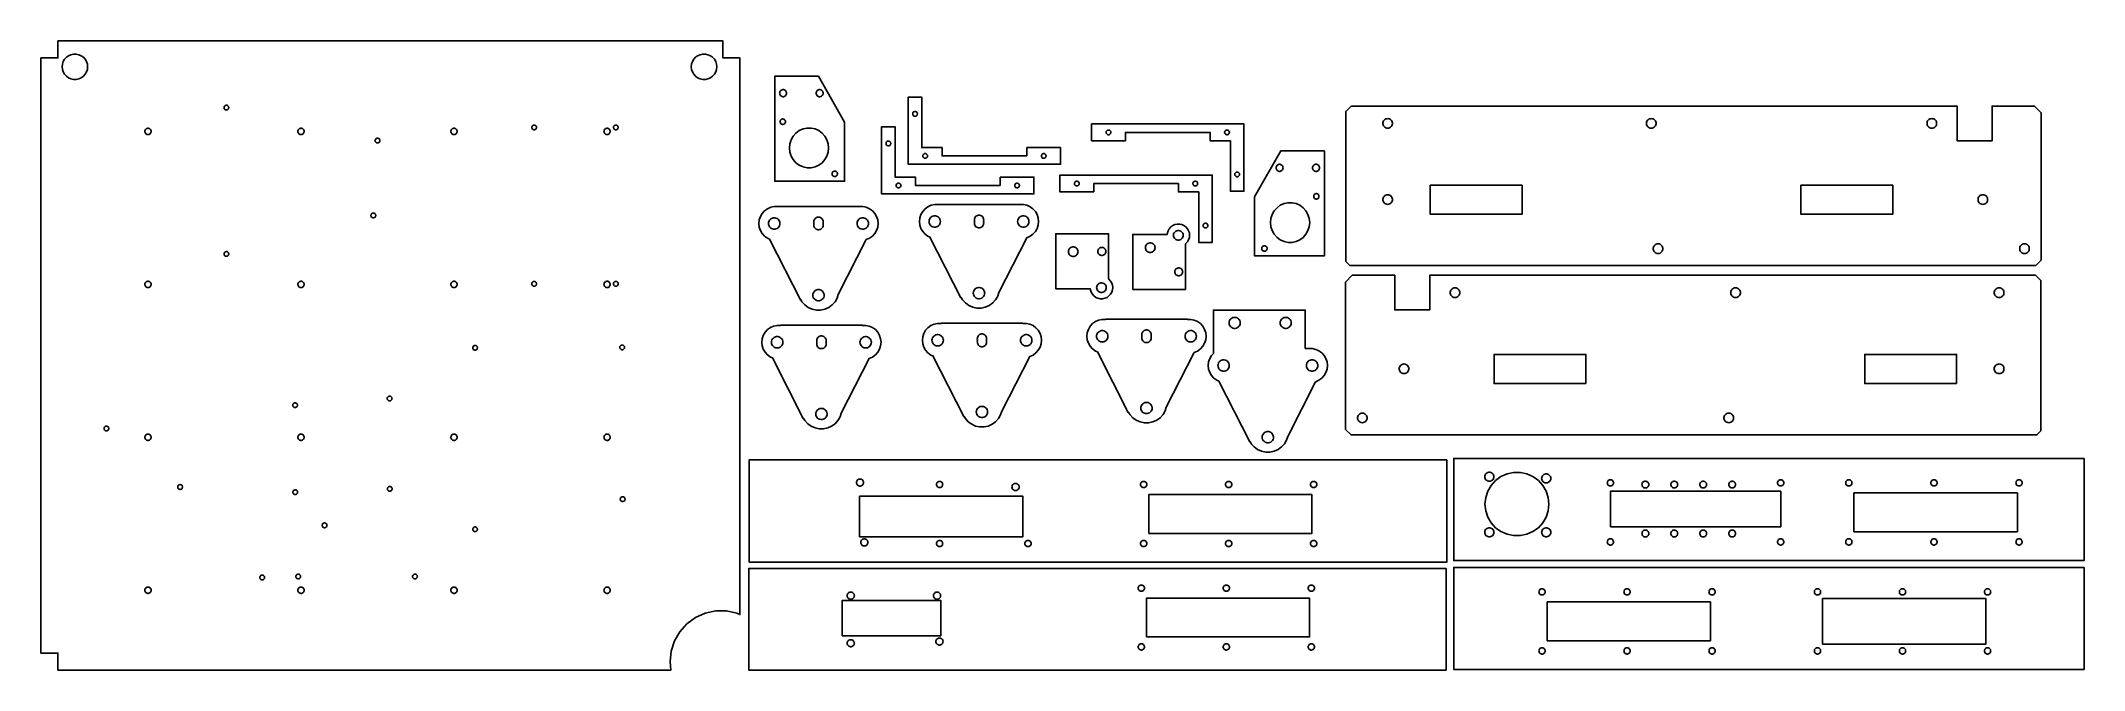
# Model space of a CAD drawing. Extents: x 0 to 1200, y 0 to 370.
import ezdxf

# ---------------------------------------------------------------- set-up
doc = ezdxf.new("R2010")
doc.units = 0
doc.layers.add('Layer_1', color=7, linetype='CONTINUOUS')

msp = doc.modelspace()

# ---------------------------------------------------------------- linework, layer by layer
at = {"layer": 'Layer_1', "color": 7}
for points in [[(369.797542, 5.2429), (370.452729, 11.471933), (372.388368, 17.428576), (375.519527, 22.852667), (379.711426, 27.507111), (384.779229, 31.18863), (390.501214, 33.736128), (396.628726, 35.038227), (402.89308, 35.038227), (409.020566, 33.736128), (410.850318, 32.921288), (410.850318, 360.033809), (400.862535, 360.033809), (400.862535, 370.020327), (10.237459, 370.020327), (10.237459, 360.033809), (0.249679, 360.033809), (0.249679, 10.236117), (10.237459, 10.236117), (10.237459, 0.249683), (370.322898, 0.249683)], [(19.442197, 347.321983), (17.910471, 347.647537), (16.479822, 348.284677), (15.212871, 349.204437), (14.165053, 350.368869), (13.382012, 351.724035), (12.898104, 353.214021), (12.734404, 354.770922), (12.898104, 356.327815), (13.382012, 357.8178), (14.165053, 359.172977), (15.212871, 360.337398), (16.479822, 361.257155), (17.910471, 361.894299), (19.442197, 362.219863), (21.008281, 362.219863), (22.540007, 361.894299), (23.970657, 361.257155), (25.237607, 360.337398), (26.285425, 359.172977), (27.068465, 357.8178), (27.552375, 356.327815), (27.716075, 354.770922), (27.552375, 353.214021), (27.068465, 351.724035), (26.285425, 350.368869), (25.237607, 349.204437), (23.970657, 348.284677), (22.540007, 347.647537), (21.008281, 347.321983)], [(388.990073, 347.321983), (387.45795, 347.647537), (386.027692, 348.284677), (384.761237, 349.204437), (383.712508, 350.368869), (382.929474, 351.724035), (382.44608, 353.214021), (382.28225, 354.770922), (382.44608, 356.327815), (382.929474, 357.8178), (383.712508, 359.172977), (384.761237, 360.337398), (386.027692, 361.257155), (387.45795, 361.894299), (388.990073, 362.219863), (390.556168, 362.219863), (392.088291, 361.894299), (393.518522, 361.257155), (394.784977, 360.337398), (395.833706, 359.172977), (396.61674, 357.8178), (397.10016, 356.327815), (397.263937, 354.770922), (397.10016, 353.214021), (396.61674, 351.724035), (395.833706, 350.368869), (394.784977, 349.204437), (393.518522, 348.284677), (392.088291, 347.647537), (390.556168, 347.321983)], [(472.29694, 322.201549), (456.985793, 349.23755), (431.295969, 349.23755), (431.295969, 287.481578), (472.29694, 287.481578), (472.29694, 322.201549)], [(436.014892, 337.214963), (435.597326, 337.30522), (435.207225, 337.481795), (434.861811, 337.73775), (434.576167, 338.061156), (434.362622, 338.438134), (434.230727, 338.852802), (434.186065, 339.285335), (434.230727, 339.717866), (434.362622, 340.132544), (434.576167, 340.509523), (434.861811, 340.832928), (435.207225, 341.088873), (435.597326, 341.265458), (436.014892, 341.355716), (436.441929, 341.355716), (436.859495, 341.265458), (437.24957, 341.088873), (437.59501, 340.832928), (437.880654, 340.509523), (438.094173, 340.132544), (438.226094, 339.717866), (438.270756, 339.285335), (438.226094, 338.852802), (438.094173, 338.438134), (437.880654, 338.061156), (437.59501, 337.73775), (437.24957, 337.481795), (436.859495, 337.30522), (436.441929, 337.214963), (436.014892, 337.214963)], [(457.440215, 337.214963), (457.02265, 337.30522), (456.632548, 337.481795), (456.287135, 337.73775), (456.001464, 338.061156), (455.787945, 338.438134), (455.65605, 338.852802), (455.611389, 339.285335), (455.65605, 339.717866), (455.787945, 340.132544), (456.001464, 340.509523), (456.287135, 340.832928), (456.632548, 341.088873), (457.02265, 341.265458), (457.440215, 341.355716), (457.867253, 341.355716), (458.284818, 341.265458), (458.674893, 341.088873), (459.020333, 340.832928), (459.305977, 340.509523), (459.519496, 340.132544), (459.651417, 339.717866), (459.696079, 339.285335), (459.651417, 338.852802), (459.519496, 338.438134), (459.305977, 338.061156), (459.020333, 337.73775), (458.674893, 337.481795), (458.284818, 337.30522), (457.867253, 337.214963), (457.440215, 337.214963)], [(579.349896, 307.348005), (579.349896, 302.409927), (529.62519, 302.409927), (529.62519, 307.348005), (517.691264, 307.348005), (517.691264, 336.976364), (509.735296, 336.976364), (509.735296, 297.471876), (599.23979, 297.471876), (599.23979, 307.348005), (579.349896, 307.348005)], [(108.925717, 329.434138), (108.648058, 329.524031), (108.394365, 329.66984), (108.177634, 329.865576), (108.005843, 330.102256), (107.886987, 330.368895), (107.826061, 330.655505), (107.826061, 330.947113), (107.886987, 331.233731), (108.005843, 331.50037), (108.177634, 331.737043), (108.394365, 331.932787), (108.648058, 332.078585), (108.925717, 332.16848), (109.216362, 332.199476), (109.507007, 332.16848), (109.784666, 332.078585), (110.038354, 331.932787), (110.25509, 331.737043), (110.426881, 331.50037), (110.545734, 331.233731), (110.606663, 330.947113), (110.606663, 330.655505), (110.545734, 330.368895), (110.426881, 330.102256), (110.25509, 329.865576), (110.038354, 329.66984), (109.784666, 329.524031), (109.507007, 329.434138), (109.216362, 329.40314)], [(435.870615, 320.908824), (435.547532, 320.978891), (435.245775, 321.115795), (434.978598, 321.313708), (434.757565, 321.563999), (434.59236, 321.855556), (434.490283, 322.175792), (434.455808, 322.51071), (434.490283, 322.845619), (434.59236, 323.165855), (434.757565, 323.457415), (434.978598, 323.707703), (435.245775, 323.905617), (435.547532, 324.042523), (435.870615, 324.112587), (436.200841, 324.112587), (436.52395, 324.042523), (436.825681, 323.905617), (437.092857, 323.707703), (437.31389, 323.457415), (437.479096, 323.165855), (437.581172, 322.845619), (437.615647, 322.51071), (437.581172, 322.175792), (437.479096, 321.855556), (437.31389, 321.563999), (437.092857, 321.313708), (436.825681, 321.115795), (436.52395, 320.978891), (436.200841, 320.908824), (435.870615, 320.908824)], [(515.097607, 326.955747), (515.036964, 326.672986), (514.918616, 326.408906), (514.747563, 326.175041), (514.531742, 325.981657), (514.279145, 325.837088), (514.002681, 325.747791), (513.71328, 325.717576), (513.423879, 325.747791), (513.147416, 325.837088), (512.894818, 325.981657), (512.679024, 326.175041), (512.507944, 326.408906), (512.389623, 326.672986), (512.328954, 326.955747), (512.328954, 327.244725), (512.389623, 327.527485), (512.507944, 327.791565), (512.679024, 328.025431), (512.894818, 328.218815), (513.147416, 328.363383), (513.423879, 328.45268), (513.71328, 328.482895), (514.002681, 328.45268), (514.279145, 328.363383), (514.531742, 328.218815), (514.747563, 328.025431), (514.918616, 327.791565), (515.036964, 327.527485), (515.097607, 327.244725), (515.097607, 326.955747)], [(769.14375, 237.966357), (1172.010187, 237.966357), (1175.256201, 241.199169), (1175.256201, 327.739157), (1171.261072, 331.717998), (1146.291549, 331.717998), (1146.291549, 311.326377), (1125.81653, 311.326377), (1125.81653, 331.717998), (769.892812, 331.717998), (766.754562, 328.592618), (766.754562, 240.345702), (769.14375, 237.966357)], [(788.493629, 321.818625), (788.617454, 322.398536), (788.859415, 322.939646), (789.209353, 323.419106), (789.651604, 323.815997), (790.166986, 324.112256), (790.732877, 324.295345), (791.32475, 324.357046), (791.916543, 324.295345), (792.482566, 324.112256), (792.997895, 323.815997), (793.440173, 323.419106), (793.790111, 322.939646), (794.032072, 322.398536), (794.155897, 321.818625), (794.155897, 321.225747), (794.032072, 320.645836), (793.790111, 320.104726), (793.440173, 319.625277), (792.997895, 319.228375), (792.482566, 318.931746), (791.916543, 318.748657), (791.32475, 318.686956), (790.732877, 318.748657), (790.166986, 318.931746), (789.651604, 319.228375), (789.209353, 319.625277), (788.859415, 320.104726), (788.617454, 320.645836), (788.493629, 321.225747), (788.493629, 321.818625)], [(943.305174, 321.818625), (943.427861, 322.398536), (943.67059, 322.939646), (944.020131, 323.419106), (944.462593, 323.815997), (944.977949, 324.112256), (945.543284, 324.295345), (946.135554, 324.357046), (946.727824, 324.295345), (947.293159, 324.112256), (947.808514, 323.815997), (948.25095, 323.419106), (948.600518, 322.939646), (948.843247, 322.398536), (948.965934, 321.818625), (948.965934, 321.225747), (948.843247, 320.645836), (948.600518, 320.104726), (948.25095, 319.625277), (947.808514, 319.228375), (947.293159, 318.931746), (946.727824, 318.748657), (946.135554, 318.686956), (945.543284, 318.748657), (944.977949, 318.931746), (944.462593, 319.228375), (944.020131, 319.625277), (943.67059, 320.104726), (943.427861, 320.645836), (943.305174, 321.225747), (943.305174, 321.818625)], [(1108.104131, 321.818625), (1108.226818, 322.398536), (1108.469547, 322.939646), (1108.819114, 323.419106), (1109.261577, 323.815997), (1109.776906, 324.112256), (1110.342268, 324.295345), (1110.934537, 324.357046), (1111.526781, 324.295345), (1112.092116, 324.112256), (1112.607471, 323.815997), (1113.049934, 323.419106), (1113.399475, 322.939646), (1113.64223, 322.398536), (1113.764891, 321.818625), (1113.764891, 321.225747), (1113.64223, 320.645836), (1113.399475, 320.104726), (1113.049934, 319.625277), (1112.607471, 319.228375), (1112.092116, 318.931746), (1111.526781, 318.748657), (1110.934537, 318.686956), (1110.342268, 318.748657), (1109.776906, 318.931746), (1109.261577, 319.228375), (1108.819114, 319.625277), (1108.469547, 320.104726), (1108.226818, 320.645836), (1108.104131, 321.225747), (1108.104131, 321.818625)], [(62.97953, 314.984652), (62.601692, 315.065545), (62.248825, 315.222333), (61.936307, 315.449026), (61.677823, 315.736634), (61.484661, 316.071179), (61.365305, 316.437691), (61.324953, 316.822171), (61.365305, 317.206652), (61.484661, 317.573154), (61.677823, 317.907698), (61.936307, 318.195316), (62.248825, 318.422009), (62.601692, 318.578797), (62.97953, 318.659691), (63.365859, 318.659691), (63.743697, 318.578797), (64.096564, 318.422009), (64.409082, 318.195316), (64.667564, 317.907698), (64.860628, 317.573154), (64.980084, 317.206652), (65.020433, 316.822171), (64.980084, 316.437691), (64.860628, 316.071179), (64.667564, 315.736634), (64.409082, 315.449026), (64.096564, 315.222333), (63.743697, 315.065545), (63.365859, 314.984652)], [(152.869953, 314.984652), (152.491414, 315.065545), (152.138846, 315.222333), (151.82623, 315.449026), (151.567547, 315.736634), (151.374782, 316.071179), (151.254928, 316.437691), (151.214976, 316.822171), (151.254928, 317.206652), (151.374782, 317.573154), (151.567547, 317.907698), (151.82623, 318.195316), (152.138846, 318.422009), (152.491414, 318.578797), (152.869953, 318.659691), (153.25548, 318.659691), (153.634017, 318.578797), (153.986587, 318.422009), (154.299203, 318.195316), (154.557886, 317.907698), (154.750651, 317.573154), (154.870507, 317.206652), (154.910457, 316.822171), (154.870507, 316.437691), (154.750651, 316.071179), (154.557886, 315.736634), (154.299203, 315.449026), (153.986587, 315.222333), (153.634017, 315.065545), (153.25548, 314.984652)], [(197.730068, 310.048319), (197.452409, 310.138212), (197.198716, 310.284021), (196.981982, 310.479756), (196.810193, 310.716438), (196.69134, 310.983077), (196.630412, 311.269685), (196.630412, 311.561293), (196.69134, 311.847911), (196.810193, 312.114551), (196.981982, 312.351223), (197.198716, 312.546958), (197.452409, 312.692767), (197.730068, 312.78266), (198.020712, 312.813657), (198.311355, 312.78266), (198.589016, 312.692767), (198.842707, 312.546958), (199.05944, 312.351223), (199.231231, 312.114551), (199.350085, 311.847911), (199.411011, 311.561293), (199.411011, 311.269685), (199.350085, 310.983077), (199.231231, 310.716438), (199.05944, 310.479756), (198.842707, 310.284021), (198.589016, 310.138212), (198.311355, 310.048319), (198.020712, 310.017321)], [(242.759973, 314.984652), (242.381437, 315.065545), (242.028869, 315.222333), (241.716253, 315.449026), (241.45757, 315.736634), (241.264805, 316.071179), (241.144949, 316.437691), (241.104999, 316.822171), (241.144949, 317.206652), (241.264805, 317.573154), (241.45757, 317.907698), (241.716253, 318.195316), (242.028869, 318.422009), (242.381437, 318.578797), (242.759973, 318.659691), (243.145503, 318.659691), (243.524043, 318.578797), (243.876608, 318.422009), (244.189226, 318.195316), (244.447909, 317.907698), (244.640674, 317.573154), (244.760528, 317.206652), (244.80048, 316.822171), (244.760528, 316.437691), (244.640674, 316.071179), (244.447909, 315.736634), (244.189226, 315.449026), (243.876608, 315.222333), (243.524043, 315.065545), (243.145503, 314.984652)], [(289.704542, 317.75191), (289.426862, 317.841803), (289.173179, 317.987602), (288.956459, 318.183337), (288.784665, 318.420019), (288.665788, 318.686659), (288.604881, 318.973277), (288.604881, 319.264885), (288.665788, 319.551493), (288.784665, 319.818132), (288.956459, 320.054814), (289.173179, 320.250549), (289.426862, 320.396348), (289.704542, 320.486241), (289.995187, 320.517239), (290.285831, 320.486241), (290.563485, 320.396348), (290.817168, 320.250549), (291.033914, 320.054814), (291.205708, 319.818132), (291.324559, 319.551493), (291.385493, 319.264885), (291.385493, 318.973277), (291.324559, 318.686659), (291.205708, 318.420019), (291.033914, 318.183337), (290.817168, 317.987602), (290.563485, 317.841803), (290.285831, 317.75191), (289.995187, 317.720913)], [(332.649989, 314.984652), (332.271449, 315.065545), (331.918892, 315.222333), (331.60626, 315.449026), (331.347604, 315.736634), (331.154828, 316.071179), (331.034972, 316.437691), (330.99502, 316.822171), (331.034972, 317.206652), (331.154828, 317.573154), (331.347604, 317.907698), (331.60626, 318.195316), (331.918892, 318.422009), (332.271449, 318.578797), (332.649989, 318.659691), (333.035513, 318.659691), (333.414079, 318.578797), (333.766636, 318.422009), (334.079241, 318.195316), (334.337925, 317.907698), (334.5307, 317.573154), (334.65053, 317.206652), (334.690482, 316.822171), (334.65053, 316.437691), (334.5307, 316.071179), (334.337925, 315.736634), (334.079241, 315.449026), (333.766636, 315.222333), (333.414079, 315.065545), (333.035513, 314.984652)], [(337.645878, 317.75191), (337.368224, 317.841803), (337.114515, 317.987602), (336.897795, 318.183337), (336.726001, 318.420019), (336.607176, 318.686659), (336.546243, 318.973277), (336.546243, 319.264885), (336.607176, 319.551493), (336.726001, 319.818132), (336.897795, 320.054814), (337.114515, 320.250549), (337.368224, 320.396348), (337.645878, 320.486241), (337.936523, 320.517239), (338.227167, 320.486241), (338.504821, 320.396348), (338.75853, 320.250549), (338.975277, 320.054814), (339.147044, 319.818132), (339.265895, 319.551493), (339.326829, 319.264885), (339.326829, 318.973277), (339.265895, 318.686659), (339.147044, 318.420019), (338.975277, 318.183337), (338.75853, 317.987602), (338.504821, 317.841803), (338.227167, 317.75191), (337.936523, 317.720913)], [(450.260799, 295.468234), (447.909976, 295.977647), (445.714385, 296.974256), (443.770041, 298.414412), (442.161877, 300.235203), (440.960166, 302.357088), (440.217534, 304.687305), (439.966285, 307.124067), (440.217534, 309.560821), (440.960166, 311.891036), (442.161877, 314.012923), (443.770041, 315.833724), (445.714385, 317.273867), (447.909976, 318.270479), (450.260799, 318.779891), (452.664169, 318.779891), (455.014991, 318.270479), (457.210583, 317.273867), (459.1549, 315.833724), (460.763091, 314.012923), (461.964775, 311.891036), (462.707408, 309.560821), (462.958683, 307.124067), (462.707408, 304.687305), (461.964775, 302.357088), (460.763091, 300.235203), (459.1549, 298.414412), (457.210583, 296.974256), (455.014991, 295.977647), (452.664169, 295.468234), (450.260799, 295.468234)], [(563.68524, 289.964478), (563.68524, 285.0264), (513.960533, 285.0264), (513.960533, 289.964478), (502.026608, 289.964478), (502.026608, 319.592837), (494.07064, 319.592837), (494.07064, 280.088349), (583.575134, 280.088349), (583.575134, 289.964478), (563.68524, 289.964478)], [(637.280179, 311.304208), (637.280179, 316.242286), (687.004886, 316.242286), (687.004886, 311.304208), (698.938811, 311.304208), (698.938811, 281.675849), (706.894779, 281.675849), (706.894779, 321.180337), (617.390286, 321.180337), (617.390286, 311.304208), (637.280179, 311.304208)], [(625.950589, 316.386775), (626.011072, 316.669509), (626.129526, 316.933616), (626.300579, 317.167481), (626.516876, 317.360838), (626.768971, 317.505433), (627.045752, 317.594704), (627.335259, 317.624946), (627.62474, 317.594704), (627.90152, 317.505433), (628.153615, 317.360838), (628.369912, 317.167481), (628.540965, 316.933616), (628.659419, 316.669509), (628.719876, 316.386775), (628.719876, 316.097797), (628.659419, 315.815037), (628.540965, 315.550956), (628.369912, 315.317091), (628.153615, 315.123707), (627.90152, 314.979112), (627.62474, 314.889842), (627.335259, 314.859626), (627.045752, 314.889842), (626.768971, 314.979112), (626.516876, 315.123707), (626.300579, 315.317091), (626.129526, 315.550956), (626.011072, 315.815037), (625.950589, 316.097797), (625.950589, 316.386775)], [(695.56548, 316.386775), (695.626149, 316.669509), (695.744497, 316.933616), (695.91555, 317.167481), (696.131344, 317.360838), (696.383968, 317.505433), (696.660431, 317.594704), (696.949833, 317.624946), (697.239234, 317.594704), (697.515697, 317.505433), (697.768295, 317.360838), (697.984089, 317.167481), (698.155142, 316.933616), (698.27349, 316.669509), (698.334159, 316.386775), (698.334159, 316.097797), (698.27349, 315.815037), (698.155142, 315.550956), (697.984089, 315.317091), (697.768295, 315.123707), (697.515697, 314.979112), (697.239234, 314.889842), (696.949833, 314.859626), (696.660431, 314.889842), (696.383968, 314.979112), (696.131344, 315.123707), (695.91555, 315.317091), (695.744497, 315.550956), (695.626149, 315.815037), (695.56548, 316.097797), (695.56548, 316.386775)], [(499.43295, 309.572219), (499.372308, 309.289459), (499.25396, 309.025379), (499.082907, 308.791513), (498.867086, 308.598129), (498.614488, 308.453561), (498.338025, 308.364264), (498.048624, 308.334049), (497.759223, 308.364264), (497.48276, 308.453561), (497.230162, 308.598129), (497.014368, 308.791513), (496.843288, 309.025379), (496.724966, 309.289459), (496.664297, 309.572219), (496.664297, 309.861197), (496.724966, 310.143958), (496.843288, 310.408038), (497.014368, 310.641903), (497.230162, 310.835287), (497.48276, 310.979856), (497.759223, 311.069153), (498.048624, 311.099368), (498.338025, 311.069153), (498.614488, 310.979856), (498.867086, 310.835287), (499.082907, 310.641903), (499.25396, 310.408038), (499.372308, 310.143958), (499.43295, 309.861197), (499.43295, 309.572219)], [(521.064569, 302.265439), (521.003927, 301.982705), (520.885579, 301.718598), (520.714526, 301.484732), (520.498731, 301.291375), (520.246107, 301.14678), (519.969644, 301.05751), (519.680243, 301.027268), (519.390842, 301.05751), (519.114379, 301.14678), (518.861781, 301.291375), (518.645987, 301.484732), (518.474934, 301.718598), (518.356585, 301.982705), (518.295916, 302.265439), (518.295916, 302.554416), (518.356585, 302.837177), (518.474934, 303.101257), (518.645987, 303.335122), (518.861781, 303.528506), (519.114379, 303.673101), (519.390842, 303.762372), (519.680243, 303.792587), (519.969644, 303.762372), (520.246107, 303.673101), (520.498731, 303.528506), (520.714526, 303.335122), (520.885579, 303.101257), (521.003927, 302.837177), (521.064569, 302.554416), (521.064569, 302.265439)], [(590.679487, 302.265439), (590.619003, 301.982705), (590.500549, 301.718598), (590.329496, 301.484732), (590.113199, 301.291375), (589.861078, 301.14678), (589.584324, 301.05751), (589.294817, 301.027268), (589.005336, 301.05751), (588.728555, 301.14678), (588.47646, 301.291375), (588.260164, 301.484732), (588.08911, 301.718598), (587.970656, 301.982705), (587.910199, 302.265439), (587.910199, 302.554416), (587.970656, 302.837177), (588.08911, 303.101257), (588.260164, 303.335122), (588.47646, 303.528506), (588.728555, 303.673101), (589.005336, 303.762372), (589.294817, 303.792587), (589.584324, 303.762372), (589.861078, 303.673101), (590.113199, 303.528506), (590.329496, 303.335122), (590.500549, 303.101257), (590.619003, 302.837177), (590.679487, 302.554416), (590.679487, 302.265439)], [(754.172646, 305.37055), (728.482821, 305.37055), (713.171675, 278.334466), (713.171675, 243.614378), (754.172646, 243.614378), (754.172646, 305.37055)], [(466.377311, 290.332024), (466.054202, 290.402088), (465.752445, 290.538991), (465.485268, 290.736908), (465.264235, 290.987196), (465.09903, 291.278766), (464.99698, 291.598992), (464.962478, 291.933909), (464.99698, 292.268819), (465.09903, 292.589052), (465.264235, 292.880612), (465.485268, 293.130911), (465.752445, 293.328816), (466.054202, 293.46572), (466.377311, 293.535787), (466.707511, 293.535787), (467.03062, 293.46572), (467.332378, 293.328816), (467.599554, 293.130911), (467.820587, 292.880612), (467.985792, 292.589052), (468.087842, 292.268819), (468.122344, 291.933909), (468.087842, 291.598992), (467.985792, 291.278766), (467.820587, 290.987196), (467.599554, 290.736908), (467.332378, 290.538991), (467.03062, 290.402088), (466.707511, 290.332024), (466.377311, 290.332024)], [(618.66018, 281.240112), (618.66018, 286.178171), (668.384887, 286.178171), (668.384887, 281.240112), (680.318812, 281.240112), (680.318812, 251.611756), (688.27478, 251.611756), (688.27478, 291.116233), (598.770313, 291.116233), (598.770313, 281.240112), (618.66018, 281.240112)], [(701.532469, 291.696467), (701.593111, 291.979227), (701.71146, 292.243308), (701.882513, 292.477173), (702.098307, 292.670557), (702.350931, 292.815125), (702.627394, 292.904422), (702.916795, 292.934637), (703.206197, 292.904422), (703.48266, 292.815125), (703.735257, 292.670557), (703.951052, 292.477173), (704.122131, 292.243308), (704.240453, 291.979227), (704.301122, 291.696467), (704.301122, 291.407489), (704.240453, 291.124729), (704.122131, 290.860648), (703.951052, 290.626783), (703.735257, 290.433399), (703.48266, 290.288831), (703.206197, 290.199534), (702.916795, 290.169318), (702.627394, 290.199534), (702.350931, 290.288831), (702.098307, 290.433399), (701.882513, 290.626783), (701.71146, 290.860648), (701.593111, 291.124729), (701.532469, 291.407489), (701.532469, 291.696467)], [(727.601389, 293.34793), (727.183744, 293.438184), (726.793695, 293.61477), (726.448281, 293.870715), (726.162584, 294.19412), (725.949092, 294.571096), (725.817144, 294.985767), (725.772483, 295.418308), (725.817144, 295.850838), (725.949092, 296.265517), (726.162584, 296.642495), (726.448281, 296.965898), (726.793695, 297.221853), (727.183744, 297.398439), (727.601389, 297.488696), (728.028347, 297.488696), (728.445991, 297.398439), (728.83604, 297.221853), (729.181454, 296.965898), (729.467151, 296.642495), (729.680643, 296.265517), (729.812591, 295.850838), (729.857252, 295.418308), (729.812591, 294.985767), (729.680643, 294.571096), (729.467151, 294.19412), (729.181454, 293.870715), (728.83604, 293.61477), (728.445991, 293.438184), (728.028347, 293.34793), (727.601389, 293.34793)], [(749.026659, 293.34793), (748.60912, 293.438184), (748.219018, 293.61477), (747.873605, 293.870715), (747.587934, 294.19412), (747.374415, 294.571096), (747.242521, 294.985767), (747.197859, 295.418308), (747.242521, 295.850838), (747.374415, 296.265517), (747.587934, 296.642495), (747.873605, 296.965898), (748.219018, 297.221853), (748.60912, 297.398439), (749.026659, 297.488696), (749.453723, 297.488696), (749.871262, 297.398439), (750.261364, 297.221853), (750.606804, 296.965898), (750.892448, 296.642495), (751.105966, 296.265517), (751.237861, 295.850838), (751.282523, 295.418308), (751.237861, 294.985767), (751.105966, 294.571096), (750.892448, 294.19412), (750.606804, 293.870715), (750.261364, 293.61477), (749.871262, 293.438184), (749.453723, 293.34793), (749.026659, 293.34793)], [(505.39994, 284.881911), (505.339271, 284.599178), (505.220923, 284.335071), (505.049869, 284.101205), (504.834075, 283.907848), (504.581451, 283.763253), (504.304988, 283.673983), (504.015587, 283.643741), (503.726185, 283.673983), (503.449722, 283.763253), (503.197125, 283.907848), (502.98133, 284.101205), (502.810277, 284.335071), (502.691929, 284.599178), (502.63126, 284.881911), (502.63126, 285.170889), (502.691929, 285.453649), (502.810277, 285.71773), (502.98133, 285.951595), (503.197125, 286.144979), (503.449722, 286.289574), (503.726185, 286.378844), (504.015587, 286.40906), (504.304988, 286.378844), (504.581451, 286.289574), (504.834075, 286.144979), (505.049869, 285.951595), (505.220923, 285.71773), (505.339271, 285.453649), (505.39994, 285.170889), (505.39994, 284.881911)], [(575.014831, 284.881911), (574.954347, 284.599178), (574.835893, 284.335071), (574.66484, 284.101205), (574.448543, 283.907848), (574.196422, 283.763253), (573.919668, 283.673983), (573.63016, 283.643741), (573.34068, 283.673983), (573.063899, 283.763253), (572.811804, 283.907848), (572.595507, 284.101205), (572.424454, 284.335071), (572.306, 284.599178), (572.245543, 284.881911), (572.245543, 285.170889), (572.306, 285.453649), (572.424454, 285.71773), (572.595507, 285.951595), (572.811804, 286.144979), (573.063899, 286.289574), (573.34068, 286.378844), (573.63016, 286.40906), (573.919668, 286.378844), (574.196422, 286.289574), (574.448543, 286.144979), (574.66484, 285.951595), (574.835893, 285.71773), (574.954347, 285.453649), (575.014831, 285.170889), (575.014831, 284.881911)], [(607.330616, 286.32266), (607.3911, 286.605412), (607.509527, 286.869501), (607.68058, 287.103366), (607.896877, 287.296742), (608.148999, 287.441329), (608.425753, 287.530607), (608.71526, 287.560831), (609.004767, 287.530607), (609.281521, 287.441329), (609.533616, 287.296742), (609.749939, 287.103366), (609.920992, 286.869501), (610.03942, 286.605412), (610.099877, 286.32266), (610.099877, 286.033685), (610.03942, 285.750933), (609.920992, 285.486844), (609.749939, 285.252979), (609.533616, 285.059603), (609.281521, 284.915019), (609.004767, 284.825735), (608.71526, 284.795517), (608.425753, 284.825735), (608.148999, 284.915019), (607.896877, 285.059603), (607.68058, 285.252979), (607.509527, 285.486844), (607.3911, 285.750933), (607.330616, 286.033685), (607.330616, 286.32266)], [(676.945507, 286.32266), (677.006176, 286.605412), (677.124498, 286.869501), (677.295551, 287.103366), (677.511371, 287.296742), (677.763969, 287.441329), (678.040432, 287.530607), (678.329834, 287.560831), (678.619235, 287.530607), (678.895698, 287.441329), (679.148296, 287.296742), (679.364116, 287.103366), (679.535169, 286.869501), (679.653491, 286.605412), (679.71416, 286.32266), (679.71416, 286.033685), (679.653491, 285.750933), (679.535169, 285.486844), (679.364116, 285.252979), (679.148296, 285.059603), (678.895698, 284.915019), (678.619235, 284.825735), (678.329834, 284.795517), (678.040432, 284.825735), (677.763969, 284.915019), (677.511371, 285.059603), (677.295551, 285.252979), (677.124498, 285.486844), (677.006176, 285.750933), (676.945507, 286.033685), (676.945507, 286.32266)], [(749.267747, 277.04173), (748.944665, 277.111797), (748.642907, 277.248701), (748.375731, 277.446614), (748.154698, 277.696905), (747.989492, 277.988473), (747.887416, 278.308709), (747.852941, 278.643626), (747.887416, 278.978533), (747.989492, 279.298769), (748.154698, 279.590327), (748.375731, 279.840617), (748.642907, 280.038541), (748.944665, 280.175434), (749.267747, 280.245501), (749.597974, 280.245501), (749.921083, 280.175434), (750.22284, 280.038541), (750.48999, 279.840617), (750.711049, 279.590327), (750.876255, 279.298769), (750.978199, 278.978533), (751.01278, 278.643626), (750.978199, 278.308709), (750.876255, 277.988473), (750.711049, 277.696905), (750.48999, 277.446614), (750.22284, 277.248701), (749.921083, 277.111797), (749.597974, 277.04173), (749.267747, 277.04173)], [(788.493629, 277.056558), (788.617454, 277.636466), (788.859415, 278.177576), (789.209353, 278.657027), (789.651604, 279.053926), (790.166986, 279.350185), (790.732877, 279.533285), (791.32475, 279.594986), (791.916543, 279.533285), (792.482566, 279.350185), (792.997895, 279.053926), (793.440173, 278.657027), (793.790111, 278.177576), (794.032072, 277.636466), (794.155897, 277.056558), (794.155897, 276.463677), (794.032072, 275.883776), (793.790111, 275.342656), (793.440173, 274.863207), (792.997895, 274.466308), (792.482566, 274.169668), (791.916543, 273.986565), (791.32475, 273.924867), (790.732877, 273.986565), (790.166986, 274.169668), (789.651604, 274.466308), (789.209353, 274.863207), (788.859415, 275.342656), (788.617454, 275.883776), (788.493629, 276.463677), (788.493629, 277.056558)], [(816.294088, 285.215178), (870.228289, 285.215178), (870.228289, 268.106129), (816.294088, 268.106129), (816.294088, 285.215178)], [(1034.028497, 285.215178), (1087.962698, 285.215178), (1087.962698, 268.106129), (1034.028497, 268.106129), (1034.028497, 285.215178)], [(1138.067585, 277.056558), (1138.190272, 277.636466), (1138.433001, 278.177576), (1138.782568, 278.657027), (1139.225031, 279.053926), (1139.74036, 279.350185), (1140.305695, 279.533285), (1140.897991, 279.594986), (1141.490235, 279.533285), (1142.05557, 279.350185), (1142.570925, 279.053926), (1143.013388, 278.657027), (1143.362929, 278.177576), (1143.605658, 277.636466), (1143.728345, 277.056558), (1143.728345, 276.463677), (1143.605658, 275.883776), (1143.362929, 275.342656), (1143.013388, 274.863207), (1142.570925, 274.466308), (1142.05557, 274.169668), (1141.490235, 273.986565), (1140.897991, 273.924867), (1140.305695, 273.986565), (1139.74036, 274.169668), (1139.225031, 274.466308), (1138.782568, 274.863207), (1138.433001, 275.342656), (1138.190272, 275.883776), (1138.067585, 276.463677), (1138.067585, 277.056558)], [(195.244109, 266.05673), (194.96645, 266.146623), (194.712759, 266.292432), (194.496026, 266.488165), (194.324235, 266.724848), (194.205378, 266.991488), (194.144455, 267.278095), (194.144455, 267.569703), (194.205378, 267.856313), (194.324235, 268.122962), (194.496026, 268.359632), (194.712759, 268.555368), (194.96645, 268.701177), (195.244109, 268.79107), (195.534754, 268.822068), (195.825398, 268.79107), (196.103057, 268.701177), (196.356748, 268.555368), (196.573481, 268.359632), (196.745273, 268.122962), (196.864126, 267.856313), (196.925054, 267.569703), (196.925054, 267.278095), (196.864126, 266.991488), (196.745273, 266.724848), (196.573481, 266.488165), (196.356748, 266.292432), (196.103057, 266.146623), (195.825398, 266.05673), (195.534754, 266.025732)], [(460.70991, 212.364652), (463.001704, 213.385039), (465.03127, 214.859617), (466.709892, 216.723927), (467.964202, 218.896524), (468.654712, 221.021604), (485.049327, 253.197748), (485.091925, 253.206743), (487.001714, 254.057053), (488.69301, 255.28586), (490.091915, 256.839451), (491.137205, 258.64995), (491.783211, 260.638249), (492.001704, 262.717347), (491.783211, 264.796449), (491.137205, 266.784755), (490.091915, 268.595146), (488.69301, 270.148755), (487.001714, 271.377652), (485.091925, 272.227952), (483.047014, 272.662552), (481.001705, 272.662552), (481.001705, 272.777342), (433.001711, 272.777342), (433.001711, 272.662542), (430.956403, 272.662542), (428.911517, 272.227942), (427.001728, 271.377642), (425.310406, 270.148745), (423.911527, 268.595146), (422.866211, 266.784745), (422.220205, 264.796449), (422.001712, 262.717347), (422.220205, 260.638238), (422.866211, 258.64995), (423.911527, 256.839451), (425.310406, 255.285853), (427.001728, 254.057053), (428.184707, 253.530345), (446.339304, 217.900045), (446.551897, 218.008394), (447.293524, 216.723924), (448.972146, 214.859615), (451.001712, 213.385036), (453.293506, 212.364649), (455.747385, 211.843158), (458.256031, 211.843158), (460.70991, 212.364652)], [(430.651523, 259.385754), (429.966517, 259.531354), (429.326728, 259.816154), (428.760123, 260.227854), (428.291519, 260.748252), (427.941317, 261.354741), (427.724914, 262.02085), (427.651704, 262.71735), (427.724914, 263.41385), (427.941317, 264.079952), (428.291519, 264.686451), (428.760123, 265.206852), (429.326728, 265.618551), (429.966517, 265.903349), (430.651523, 266.048949), (431.351928, 266.048949), (432.036908, 265.903349), (432.676697, 265.618551), (433.243302, 265.206852), (433.711906, 264.686451), (434.062108, 264.079952), (434.278511, 263.41385), (434.351695, 262.71735), (434.278511, 262.02085), (434.062108, 261.354741), (433.711906, 260.748252), (433.243302, 260.227854), (432.676697, 259.816154), (432.036908, 259.531354), (431.351928, 259.385754), (430.651523, 259.385754)], [(456.714251, 258.982455), (456.151906, 259.101954), (455.626708, 259.335753), (455.161597, 259.673655), (454.776919, 260.100954), (454.489476, 260.59885), (454.311808, 261.145551), (454.251721, 261.717352), (454.304321, 262.217351), (454.251721, 262.71735), (454.304321, 263.217352), (454.251721, 263.717351), (454.311808, 264.289052), (454.489476, 264.83585), (454.776919, 265.333751), (455.161597, 265.76095), (455.626735, 266.098947), (456.151906, 266.332749), (456.714251, 266.452248), (457.289165, 266.452248), (457.851484, 266.332749), (458.376708, 266.098947), (458.841819, 265.76095), (459.226497, 265.333751), (459.513966, 264.83585), (459.691608, 264.289052), (459.751695, 263.717351), (459.699095, 263.217352), (459.751695, 262.71735), (459.699095, 262.217351), (459.751695, 261.717352), (459.691608, 261.145551), (459.513966, 260.59885), (459.226497, 260.100954), (458.841819, 259.673655), (458.376708, 259.335753), (457.851484, 259.101954), (457.289165, 258.982455), (456.714251, 258.982455)], [(482.651514, 259.385754), (481.966508, 259.531354), (481.326719, 259.816154), (480.760114, 260.227854), (480.29151, 260.748252), (479.941308, 261.354741), (479.724905, 262.02085), (479.651721, 262.71735), (479.724905, 263.41385), (479.941308, 264.079952), (480.29151, 264.686451), (480.760114, 265.206852), (481.326719, 265.618551), (481.966508, 265.903349), (482.651514, 266.048949), (483.351919, 266.048949), (484.036899, 265.903349), (484.676715, 265.618551), (485.24332, 265.206852), (485.711897, 264.686451), (486.062099, 264.079952), (486.278502, 263.41385), (486.351712, 262.71735), (486.278502, 262.02085), (486.062099, 261.354741), (485.711897, 260.748252), (485.24332, 260.227854), (484.676715, 259.816154), (484.036899, 259.531354), (483.351919, 259.385754), (482.651514, 259.385754)], [(554.995636, 213.519397), (557.287456, 214.539789), (559.316996, 216.014367), (560.995645, 217.878669), (562.249955, 220.051274), (562.940438, 222.176355), (579.335053, 254.352487), (579.377651, 254.361483), (581.287467, 255.211798), (582.978763, 256.440608), (584.377668, 257.994199), (585.422957, 259.804698), (586.068964, 261.792997), (586.287457, 263.872095), (586.068964, 265.951193), (585.422957, 267.939492), (584.377668, 269.749893), (582.978763, 271.30349), (581.287467, 272.53239), (579.377651, 273.38269), (577.332766, 273.8173), (575.287457, 273.8173), (575.287457, 273.93209), (527.287437, 273.93209), (527.287437, 273.81729), (525.242129, 273.81729), (523.197217, 273.38269), (521.287428, 272.53239), (519.596132, 271.30349), (518.197227, 269.749893), (517.151937, 267.939492), (516.505904, 265.951193), (516.287438, 263.872095), (516.505904, 261.792997), (517.151937, 259.80469), (518.197227, 257.994188), (519.596132, 256.4406), (521.287428, 255.211798), (522.470433, 254.685092), (540.62503, 219.05479), (540.837623, 219.163139), (541.57925, 217.878664), (543.257872, 216.014362), (545.287438, 214.539784), (547.579232, 213.519392), (550.033111, 212.997893), (552.541784, 212.997893), (554.995636, 213.519397)], [(524.937223, 260.540491), (524.252216, 260.686091), (523.612427, 260.970891), (523.045822, 261.382591), (522.577219, 261.903002), (522.227016, 262.509501), (522.010614, 263.175601), (521.93743, 263.8721), (522.010614, 264.5686), (522.227016, 265.234702), (522.577219, 265.841198), (523.045822, 266.361597), (523.612427, 266.773299), (524.252216, 267.058099), (524.937223, 267.203699), (525.637628, 267.203699), (526.322634, 267.058099), (526.962423, 266.773299), (527.529028, 266.361597), (527.997632, 265.841198), (528.347834, 265.234702), (528.564237, 264.5686), (528.637447, 263.8721), (528.564237, 263.175601), (528.347834, 262.509501), (527.997632, 261.903002), (527.529028, 261.382591), (526.962423, 260.970891), (526.322634, 260.686091), (525.637628, 260.540491), (524.937223, 260.540491)], [(551.000004, 260.137194), (550.437659, 260.256693), (549.912434, 260.490495), (549.447323, 260.828392), (549.062645, 261.255691), (548.775202, 261.7536), (548.597534, 262.300301), (548.537447, 262.872102), (548.590047, 263.372101), (548.537447, 263.8721), (548.590047, 264.372102), (548.537447, 264.872101), (548.597534, 265.443802), (548.775202, 265.990598), (549.062645, 266.488499), (549.447323, 266.915698), (549.912461, 267.253698), (550.437659, 267.487497), (551.000004, 267.606998), (551.574891, 267.606998), (552.137236, 267.487497), (552.662434, 267.253698), (553.127545, 266.915698), (553.512223, 266.488499), (553.799692, 265.990598), (553.977334, 265.443802), (554.037447, 264.872101), (553.984848, 264.372102), (554.037447, 263.8721), (553.984848, 263.372101), (554.037447, 262.872102), (553.977334, 262.300301), (553.799692, 261.7536), (553.512223, 261.255691), (553.127545, 260.828392), (552.662434, 260.490495), (552.137236, 260.256693), (551.574891, 260.137194), (551.000004, 260.137194)], [(576.937267, 260.540491), (576.252261, 260.686091), (575.612445, 260.970891), (575.045866, 261.382591), (574.577263, 261.903002), (574.22706, 262.509501), (574.010658, 263.175601), (573.937447, 263.8721), (574.010658, 264.5686), (574.22706, 265.234702), (574.577263, 265.841198), (575.045866, 266.361597), (575.612445, 266.773299), (576.252261, 267.058099), (576.937267, 267.203699), (577.637645, 267.203699), (578.322652, 267.058099), (578.962467, 266.773299), (579.529046, 266.361597), (579.997649, 265.841198), (580.347852, 265.234702), (580.564255, 264.5686), (580.637465, 263.8721), (580.564255, 263.175601), (580.347852, 262.509501), (579.997649, 261.903002), (579.529046, 261.382591), (578.962467, 260.970891), (578.322652, 260.686091), (577.637645, 260.540491), (576.937267, 260.540491)], [(732.804446, 251.601053), (730.453597, 252.110466), (728.258005, 253.107086), (726.313661, 254.547236), (724.705497, 256.368035), (723.503839, 258.48993), (722.761154, 260.820153), (722.509932, 263.256923), (722.761154, 265.693682), (723.503839, 268.023915), (724.705497, 270.145797), (726.313661, 271.966607), (728.258005, 273.40676), (730.453597, 274.403377), (732.804446, 274.912792), (735.207815, 274.912792), (737.558638, 274.403377), (739.75423, 273.40676), (741.698547, 271.966607), (743.306738, 270.145797), (744.508422, 268.023915), (745.251055, 265.693682), (745.50233, 263.256923), (745.251055, 260.820153), (744.508422, 258.48993), (743.306738, 256.368035), (741.698547, 254.547236), (739.75423, 253.107086), (737.558638, 252.110466), (735.207815, 251.601053), (732.804446, 251.601053)], [(625.243357, 218.737734), (626.504653, 219.299233), (627.621565, 220.110734), (628.545357, 221.136735), (629.235761, 222.332435), (629.662349, 223.645435), (629.806652, 225.018535), (629.662349, 226.391532), (629.235761, 227.70463), (628.545357, 228.900232), (627.621565, 229.926231), (627.368253, 230.110333), (627.368253, 256.636431), (596.380226, 256.636431), (596.380226, 224.327634), (616.671254, 224.327634), (616.742956, 223.645435), (617.169518, 222.332435), (617.859815, 221.136735), (618.783714, 220.110734), (619.900626, 219.299233), (621.161842, 218.737734), (622.512355, 218.450733), (623.892924, 218.450733), (625.243357, 218.737734)], [(672.542073, 250.675366), (672.795385, 250.859355), (673.719178, 251.885356), (674.409582, 253.081066), (674.836169, 254.394053), (674.980473, 255.767063), (674.836169, 257.140153), (674.409582, 258.453153), (673.719178, 259.64885), (672.795385, 260.674849), (671.678473, 261.48635), (670.417178, 262.047851), (669.066771, 262.33495), (667.686175, 262.33495), (666.335662, 262.047851), (665.074473, 261.48635), (663.957561, 260.674849), (663.033662, 259.64885), (662.343365, 258.453153), (661.916777, 257.140153), (661.830179, 256.315754), (641.554047, 256.315754), (641.554047, 224.006964), (672.542073, 224.006964), (672.542073, 250.675366)], [(668.078579, 252.932876), (667.495781, 253.056746), (666.95148, 253.299057), (666.469568, 253.649256), (666.070868, 254.091955), (665.772973, 254.607942), (665.588876, 255.174553), (665.526567, 255.767063), (665.588876, 256.359643), (665.772973, 256.926253), (666.070868, 257.442254), (666.469568, 257.884953), (666.95148, 258.235152), (667.495781, 258.477553), (668.078579, 258.601354), (668.674368, 258.601354), (669.257059, 258.477553), (669.80136, 258.235152), (670.283378, 257.884953), (670.682079, 257.442254), (670.979973, 256.926253), (671.16407, 256.359643), (671.226353, 255.767063), (671.16407, 255.174553), (670.979973, 254.607942), (670.682079, 254.091955), (670.283378, 253.649256), (669.80136, 253.299057), (669.257059, 253.056746), (668.674368, 252.932876), (668.078579, 252.932876)], [(682.91247, 261.632363), (682.973112, 261.915115), (683.09146, 262.179204), (683.262514, 262.413071), (683.478334, 262.606445), (683.730932, 262.751029), (684.007395, 262.84031), (684.296796, 262.870531), (684.586197, 262.84031), (684.862661, 262.751029), (685.115258, 262.606445), (685.331079, 262.413071), (685.502132, 262.179204), (685.62048, 261.915115), (685.681123, 261.632363), (685.681123, 261.343387), (685.62048, 261.060635), (685.502132, 260.796547), (685.331079, 260.562679), (685.115258, 260.369305), (684.862661, 260.224721), (684.586197, 260.13544), (684.296796, 260.105219), (684.007395, 260.13544), (683.730932, 260.224721), (683.478334, 260.369305), (683.262514, 260.562679), (683.09146, 260.796547), (682.973112, 261.060635), (682.91247, 261.343387), (682.91247, 261.632363)], [(108.925717, 243.439266), (108.648058, 243.529161), (108.394365, 243.67496), (108.177634, 243.870693), (108.005843, 244.107376), (107.886987, 244.374015), (107.826061, 244.660633), (107.826061, 244.952241), (107.886987, 245.238851), (108.005843, 245.50549), (108.177634, 245.74217), (108.394365, 245.937906), (108.648058, 246.083716), (108.925717, 246.173608), (109.216362, 246.204606), (109.507007, 246.173608), (109.784666, 246.083716), (110.038354, 245.937906), (110.25509, 245.74217), (110.426881, 245.50549), (110.545734, 245.238851), (110.606663, 244.952241), (110.606663, 244.660633), (110.545734, 244.374015), (110.426881, 244.107376), (110.25509, 243.870693), (110.038354, 243.67496), (109.784666, 243.529161), (109.507007, 243.439266), (109.216362, 243.40827)], [(606.323585, 243.317031), (605.74084, 243.44093), (605.196566, 243.68323), (604.714575, 244.03343), (604.3159, 244.476232), (604.018006, 244.992132), (603.833909, 245.558732), (603.771626, 246.151333), (603.833909, 246.743833), (604.018006, 247.310432), (604.3159, 247.826431), (604.714575, 248.269232), (605.196566, 248.619331), (605.74084, 248.861732), (606.323585, 248.985631), (606.919427, 248.985631), (607.502119, 248.861732), (608.04642, 248.619331), (608.528438, 248.269232), (608.927138, 247.826431), (609.225032, 247.310432), (609.40913, 246.743833), (609.471439, 246.151333), (609.40913, 245.558732), (609.225032, 244.992132), (608.927138, 244.476232), (608.528438, 244.03343), (608.04642, 243.68323), (607.502119, 243.44093), (606.919427, 243.317031), (606.323585, 243.317031)], [(623.200853, 243.977233), (622.720449, 244.079333), (622.271742, 244.27913), (621.874365, 244.567833), (621.545752, 244.932831), (621.30014, 245.358231), (621.148348, 245.825331), (621.09694, 246.313832), (621.148348, 246.802332), (621.30014, 247.269531), (621.545752, 247.694832), (621.874365, 248.059931), (622.271742, 248.348631), (622.720449, 248.548331), (623.200853, 248.650531), (623.692052, 248.650531), (624.172562, 248.548331), (624.621242, 248.348631), (625.018647, 248.059931), (625.347259, 247.694832), (625.592845, 247.269531), (625.744663, 246.802332), (625.795966, 246.313832), (625.744663, 245.825331), (625.592845, 245.358231), (625.347259, 244.932831), (625.018647, 244.567833), (624.621242, 244.27913), (624.172562, 244.079333), (623.692052, 243.977233), (623.200853, 243.977233)], [(651.558339, 245.678559), (650.975621, 245.802458), (650.431347, 246.044769), (649.949329, 246.394969), (649.550681, 246.83777), (649.252787, 247.353758), (649.06869, 247.920368), (649.006407, 248.51285), (649.06869, 249.105355), (649.252787, 249.672064), (649.550681, 250.187946), (649.949329, 250.630755), (650.431347, 250.980955), (650.975621, 251.223265), (651.558339, 251.347167), (652.154155, 251.347167), (652.736979, 251.223265), (653.281253, 250.980955), (653.763245, 250.630755), (654.161866, 250.187946), (654.459734, 249.672064), (654.643857, 249.105355), (654.706167, 248.51285), (654.643857, 247.920368), (654.459734, 247.353758), (654.161866, 246.83777), (653.763245, 246.394969), (653.281253, 246.044769), (652.736979, 245.802458), (652.154155, 245.678559), (651.558339, 245.678559)], [(718.761051, 246.464819), (718.437968, 246.534886), (718.136237, 246.6718), (717.869035, 246.869703), (717.648002, 247.120001), (717.482875, 247.411572), (717.380799, 247.731805), (717.346218, 248.066715), (717.380799, 248.401632), (717.482875, 248.721868), (717.648002, 249.013426), (717.869035, 249.263714), (718.136237, 249.461638), (718.437968, 249.598533), (718.761051, 249.668598), (719.091357, 249.668598), (719.414439, 249.598533), (719.716144, 249.461638), (719.983373, 249.263714), (720.204379, 249.013426), (720.369532, 248.721868), (720.471582, 248.401632), (720.506084, 248.066715), (720.471582, 247.731805), (720.369532, 247.411572), (720.204379, 247.120001), (719.983373, 246.869703), (719.716144, 246.6718), (719.414439, 246.534886), (719.091357, 246.464819), (718.761051, 246.464819)], [(947.300276, 248.209886), (947.422963, 248.789826), (947.665692, 249.330926), (948.01526, 249.810404), (948.457696, 250.207279), (948.973104, 250.503559), (949.538386, 250.686651), (950.130683, 250.748352), (950.722979, 250.686651), (951.288261, 250.503559), (951.803643, 250.207279), (952.246106, 249.810404), (952.595673, 249.330926), (952.838402, 248.789826), (952.961089, 248.209886), (952.961089, 247.617034), (952.838402, 247.037121), (952.595673, 246.496021), (952.246106, 246.01657), (951.803643, 245.619668), (951.288261, 245.323017), (950.722979, 245.139926), (950.130683, 245.078225), (949.538386, 245.139926), (948.973104, 245.323017), (948.457696, 245.619668), (948.01526, 246.01657), (947.665692, 246.496021), (947.422963, 247.037121), (947.300276, 247.617034), (947.300276, 248.209886)], [(1162.537733, 248.209886), (1162.66042, 248.789826), (1162.903149, 249.330926), (1163.25269, 249.810404), (1163.695153, 250.207279), (1164.210535, 250.503559), (1164.775843, 250.686651), (1165.36814, 250.748352), (1165.960409, 250.686651), (1166.525718, 250.503559), (1167.041047, 250.207279), (1167.48351, 249.810404), (1167.833077, 249.330926), (1168.075806, 248.789826), (1168.198493, 248.209886), (1168.198493, 247.617034), (1168.075806, 247.037121), (1167.833077, 246.496021), (1167.48351, 246.01657), (1167.041047, 245.619668), (1166.525718, 245.323017), (1165.960409, 245.139926), (1165.36814, 245.078225), (1164.775843, 245.139926), (1164.210535, 245.323017), (1163.695153, 245.619668), (1163.25269, 246.01657), (1162.903149, 246.496021), (1162.66042, 247.037121), (1162.537733, 247.617034), (1162.537733, 248.209886)], [(62.97953, 225.106028), (62.601692, 225.186921), (62.248825, 225.343708), (61.936307, 225.570403), (61.677823, 225.85801), (61.484661, 226.192566), (61.365305, 226.559066), (61.324953, 226.943548), (61.365305, 227.328028), (61.484661, 227.694531), (61.677823, 228.029083), (61.936307, 228.316693), (62.248825, 228.543386), (62.601692, 228.700173), (62.97953, 228.781066), (63.365859, 228.781066), (63.743697, 228.700173), (64.096564, 228.543386), (64.409082, 228.316693), (64.667564, 228.029083), (64.860628, 227.694531), (64.980084, 227.328028), (65.020433, 226.943548), (64.980084, 226.559066), (64.860628, 226.192566), (64.667564, 225.85801), (64.409082, 225.570403), (64.096564, 225.343708), (63.743697, 225.186921), (63.365859, 225.106028)], [(152.869953, 225.106028), (152.491414, 225.186921), (152.138846, 225.343708), (151.82623, 225.570403), (151.567547, 225.85801), (151.374782, 226.192566), (151.254928, 226.559066), (151.214976, 226.943548), (151.254928, 227.328028), (151.374782, 227.694531), (151.567547, 228.029083), (151.82623, 228.316693), (152.138846, 228.543386), (152.491414, 228.700173), (152.869953, 228.781066), (153.25548, 228.781066), (153.634017, 228.700173), (153.986587, 228.543386), (154.299203, 228.316693), (154.557886, 228.029083), (154.750651, 227.694531), (154.870507, 227.328028), (154.910457, 226.943548), (154.870507, 226.559066), (154.750651, 226.192566), (154.557886, 225.85801), (154.299203, 225.570403), (153.986587, 225.343708), (153.634017, 225.186921), (153.25548, 225.106028)], [(242.759973, 225.106028), (242.381437, 225.186921), (242.028869, 225.343708), (241.716253, 225.570403), (241.45757, 225.85801), (241.264805, 226.192566), (241.144949, 226.559066), (241.104999, 226.943548), (241.144949, 227.328028), (241.264805, 227.694531), (241.45757, 228.029083), (241.716253, 228.316693), (242.028869, 228.543386), (242.381437, 228.700173), (242.759973, 228.781066), (243.145503, 228.781066), (243.524043, 228.700173), (243.876608, 228.543386), (244.189226, 228.316693), (244.447909, 228.029083), (244.640674, 227.694531), (244.760528, 227.328028), (244.80048, 226.943548), (244.760528, 226.559066), (244.640674, 226.192566), (244.447909, 225.85801), (244.189226, 225.570403), (243.876608, 225.343708), (243.524043, 225.186921), (243.145503, 225.106028)], [(289.704542, 225.875989), (289.426862, 225.965881), (289.173179, 226.11168), (288.956459, 226.307416), (288.784665, 226.544099), (288.665788, 226.810738), (288.604881, 227.097356), (288.604881, 227.388953), (288.665788, 227.675571), (288.784665, 227.94221), (288.956459, 228.178893), (289.173179, 228.374627), (289.426862, 228.520428), (289.704542, 228.61032), (289.995187, 228.641319), (290.285831, 228.61032), (290.563485, 228.520428), (290.817168, 228.374627), (291.033914, 228.178893), (291.205708, 227.94221), (291.324559, 227.675571), (291.385493, 227.388953), (291.385493, 227.097356), (291.324559, 226.810738), (291.205708, 226.544099), (291.033914, 226.307416), (290.817168, 226.11168), (290.563485, 225.965881), (290.285831, 225.875989), (289.995187, 225.84499)], [(332.649989, 225.106028), (332.271449, 225.186921), (331.918892, 225.343708), (331.60626, 225.570403), (331.347604, 225.85801), (331.154828, 226.192566), (331.034972, 226.559066), (330.99502, 226.943548), (331.034972, 227.328028), (331.154828, 227.694531), (331.347604, 228.029083), (331.60626, 228.316693), (331.918892, 228.543386), (332.271449, 228.700173), (332.649989, 228.781066), (333.035513, 228.781066), (333.414079, 228.700173), (333.766636, 228.543386), (334.079241, 228.316693), (334.337925, 228.029083), (334.5307, 227.694531), (334.65053, 227.328028), (334.690482, 226.943548), (334.65053, 226.559066), (334.5307, 226.192566), (334.337925, 225.85801), (334.079241, 225.570403), (333.766636, 225.343708), (333.414079, 225.186921), (333.035513, 225.106028)], [(337.645878, 225.875989), (337.368224, 225.965881), (337.114515, 226.11168), (336.897795, 226.307416), (336.726001, 226.544099), (336.607176, 226.810738), (336.546243, 227.097356), (336.546243, 227.388953), (336.607176, 227.675571), (336.726001, 227.94221), (336.897795, 228.178893), (337.114515, 228.374627), (337.368224, 228.520428), (337.645878, 228.61032), (337.936523, 228.641319), (338.227167, 228.61032), (338.504821, 228.520428), (338.75853, 228.374627), (338.975277, 228.178893), (339.147044, 227.94221), (339.265895, 227.675571), (339.326829, 227.388953), (339.326829, 227.097356), (339.265895, 226.810738), (339.147044, 226.544099), (338.975277, 226.307416), (338.75853, 226.11168), (338.504821, 225.965881), (338.227167, 225.875989), (337.936523, 225.84499)], [(668.313767, 231.97259), (667.833284, 232.074692), (667.384577, 232.274479), (666.987278, 232.563166), (666.658586, 232.928183), (666.412974, 233.353553), (666.261182, 233.820725), (666.20988, 234.309175), (666.261182, 234.797675), (666.412974, 235.264874), (666.658586, 235.690165), (666.987278, 236.055166), (667.384577, 236.343956), (667.833284, 236.543666), (668.313767, 236.645875), (668.804966, 236.645875), (669.28537, 236.543666), (669.734077, 236.343956), (670.131481, 236.055166), (670.460173, 235.690165), (670.70568, 235.264874), (670.857471, 234.797675), (670.908853, 234.309175), (670.857471, 233.820725), (670.70568, 233.353553), (670.460173, 232.928183), (670.131481, 232.563166), (669.734077, 232.274479), (669.28537, 232.074692), (668.804966, 231.97259), (668.313767, 231.97259)], [(1171.910227, 232.266248), (815.986589, 232.266248), (815.986589, 211.874636), (795.511543, 211.874636), (795.511543, 232.266248), (770.54202, 232.266248), (766.546865, 228.287378), (766.546865, 141.747419), (769.792932, 138.514607), (1172.659315, 138.514607), (1175.048503, 140.894058), (1175.048503, 229.140746), (1171.910227, 232.266248)], [(456.651545, 217.330717), (455.966513, 217.476317), (455.326724, 217.761168), (454.760145, 218.172836), (454.291515, 218.693266), (453.941339, 219.299805), (453.72491, 219.965864), (453.651726, 220.662356), (453.72491, 221.358866), (453.843443, 221.723594), (453.96875, 221.787494), (454.032646, 221.984296), (454.372345, 222.572674), (454.826979, 223.077605), (455.376677, 223.476962), (455.997363, 223.753322), (456.661943, 223.894553), (457.341367, 223.894553), (458.005947, 223.753322), (458.62666, 223.476962), (459.176332, 223.077605), (459.630965, 222.572674), (459.970664, 221.984296), (460.180637, 221.338104), (460.189633, 221.248006), (460.295308, 221.194205), (460.351188, 220.662374), (460.278004, 219.965885), (460.061575, 219.299815), (459.711425, 218.693284), (459.242795, 218.172854), (458.67619, 217.761189), (458.036401, 217.476328), (457.351368, 217.330728), (456.651545, 217.330717)], [(550.937298, 218.485465), (550.252239, 218.631065), (549.61245, 218.915915), (549.045844, 219.327586), (548.577214, 219.848016), (548.227065, 220.454544), (548.010636, 221.120614), (547.937452, 221.817106), (548.010636, 222.513616), (548.129169, 222.878344), (548.254476, 222.942244), (548.318478, 223.139046), (548.658177, 223.727421), (549.11281, 224.232352), (549.662509, 224.631712), (550.283195, 224.908072), (550.947775, 225.049301), (551.627199, 225.049301), (552.291806, 224.908072), (552.912492, 224.631712), (553.462164, 224.232352), (553.916797, 223.727421), (554.256496, 223.139046), (554.466469, 222.492844), (554.475465, 222.402745), (554.581139, 222.348945), (554.637046, 221.817114), (554.563836, 221.120625), (554.347406, 220.454555), (553.997257, 219.848024), (553.528627, 219.327596), (552.962048, 218.915926), (552.322233, 218.631075), (551.6372, 218.485475), (550.937298, 218.485465)], [(622.904758, 222.184234), (622.32196, 222.308133), (621.77766, 222.550433), (621.295748, 222.900633), (620.897047, 223.343434), (620.599153, 223.859335), (620.415055, 224.426035), (620.352746, 225.018535), (620.415055, 225.611035), (620.599153, 226.177632), (620.897047, 226.693631), (621.295748, 227.136432), (621.77766, 227.486531), (622.32196, 227.728932), (622.904758, 227.852731), (623.500547, 227.852731), (624.083265, 227.728932), (624.62754, 227.486531), (625.109558, 227.136432), (625.508258, 226.693631), (625.806153, 226.177632), (625.99025, 225.611035), (626.052532, 225.018535), (625.99025, 224.426035), (625.806153, 223.859335), (625.508258, 223.343434), (625.109558, 222.900633), (624.62754, 222.550433), (624.083265, 222.308133), (623.500547, 222.184234), (622.904758, 222.184234)], [(833.698961, 221.774077), (833.576274, 221.194396), (833.333545, 220.652987), (832.984004, 220.173485), (832.541541, 219.776896), (832.026133, 219.480637), (831.460851, 219.297537), (830.868555, 219.235537), (830.276285, 219.297537), (829.710976, 219.480637), (829.195594, 219.776896), (828.753131, 220.173485), (828.403564, 220.652987), (828.160862, 221.194396), (828.038174, 221.774077), (828.038174, 222.366767), (828.160862, 222.946496), (828.403564, 223.487907), (828.753131, 223.967356), (829.195594, 224.363956), (829.710976, 224.660215), (830.276285, 224.843318), (830.868555, 224.905317), (831.460851, 224.843318), (832.026133, 224.660215), (832.541541, 224.363956), (832.984004, 223.967356), (833.333545, 223.487907), (833.576274, 222.946496), (833.698961, 222.366767), (833.698961, 221.774077)], [(998.497918, 221.774077), (998.375231, 221.194396), (998.132502, 220.652987), (997.782935, 220.173485), (997.340472, 219.776896), (996.82509, 219.480637), (996.259808, 219.297537), (995.667512, 219.235537), (995.075242, 219.297537), (994.509933, 219.480637), (993.994551, 219.776896), (993.552089, 220.173485), (993.202521, 220.652987), (992.959819, 221.194396), (992.837131, 221.774077), (992.837131, 222.366767), (992.959819, 222.946496), (993.202521, 223.487907), (993.552089, 223.967356), (993.994551, 224.363956), (994.509933, 224.660215), (995.075242, 224.843318), (995.667512, 224.905317), (996.259808, 224.843318), (996.82509, 224.660215), (997.340472, 224.363956), (997.782935, 223.967356), (998.132502, 223.487907), (998.375231, 222.946496), (998.497918, 222.366767), (998.497918, 221.774077)], [(1153.309437, 221.774077), (1153.185612, 221.194396), (1152.94365, 220.652987), (1152.593712, 220.173485), (1152.151488, 219.776896), (1151.636079, 219.480637), (1151.070189, 219.297537), (1150.478342, 219.235537), (1149.886522, 219.297537), (1149.320499, 219.480637), (1148.80517, 219.776896), (1148.362893, 220.173485), (1148.012955, 220.652987), (1147.770993, 221.194396), (1147.647168, 221.774077), (1147.647168, 222.366767), (1147.770993, 222.946496), (1148.012955, 223.487907), (1148.362893, 223.967356), (1148.80517, 224.363956), (1149.320499, 224.660215), (1149.886522, 224.843318), (1150.478342, 224.905317), (1151.070189, 224.843318), (1151.636079, 224.660215), (1152.151488, 224.363956), (1152.593712, 223.967356), (1152.94365, 223.487907), (1153.185612, 222.946496), (1153.309437, 222.366767), (1153.309437, 221.774077)], [(556.716248, 143.70375), (559.008042, 144.72414), (561.037608, 146.198721), (562.71623, 148.06302), (563.97054, 150.23563), (564.66105, 152.360711), (581.055665, 184.536859), (581.098263, 184.545855), (583.008079, 185.396176), (584.699348, 186.624985), (586.098253, 188.178574), (587.143542, 189.989075), (587.789549, 191.977374), (588.008069, 194.056475), (587.789549, 196.135576), (587.143542, 198.123872), (586.098253, 199.934273), (584.699348, 201.487872), (583.008079, 202.716769), (581.098263, 203.567068), (579.053351, 204.001678), (577.008043, 204.001678), (577.008043, 204.116468), (529.008023, 204.116468), (529.008023, 204.001668), (526.962714, 204.001668), (524.917829, 203.567068), (523.008013, 202.716769), (521.316717, 201.487872), (519.917839, 199.934273), (518.872523, 198.123872), (518.226516, 196.135576), (518.008023, 194.056475), (518.226516, 191.977374), (518.872523, 189.989064), (519.917839, 188.178566), (521.316717, 186.624975), (523.008013, 185.396176), (524.191018, 184.869464), (542.345642, 149.239146), (542.558235, 149.347495), (543.299835, 148.063015), (544.978484, 146.198716), (547.008024, 144.724135), (549.299844, 143.703745), (551.753723, 143.182246), (554.262369, 143.182246), (556.716248, 143.70375)], [(653.359173, 146.0609), (655.650967, 147.081289), (657.680533, 148.55586), (659.359156, 150.420169), (660.613466, 152.592769), (661.303975, 154.71786), (677.698564, 186.894011), (677.741162, 186.903007), (679.650977, 187.753327), (681.342274, 188.982126), (682.741179, 190.535717), (683.786468, 192.346227), (684.432475, 194.334528), (684.650968, 196.413627), (684.432475, 198.492725), (683.786468, 200.481024), (682.741179, 202.291425), (681.342274, 203.845021), (679.650977, 205.073921), (677.741162, 205.92422), (675.696277, 206.358819), (673.650968, 206.358819), (673.650968, 206.473619), (625.650948, 206.473619), (625.650948, 206.358819), (623.605639, 206.358819), (621.560728, 205.92422), (619.650939, 205.073921), (617.959643, 203.845021), (616.560738, 202.291425), (615.515448, 200.481024), (614.869415, 198.492725), (614.650949, 196.413627), (614.869415, 194.334518), (615.515448, 192.346216), (616.560738, 190.535717), (617.959643, 188.982126), (619.650939, 187.753327), (620.833944, 187.226616), (638.988541, 151.596298), (639.201134, 151.704647), (639.942761, 150.420167), (641.621383, 148.555857), (643.650949, 147.081286), (645.942743, 146.060897), (648.396621, 145.539398), (650.905268, 145.539398), (653.359173, 146.0609)], [(724.650252, 128.89364), (726.942073, 129.91403), (728.971613, 131.3886), (730.650262, 133.25291), (731.904572, 135.425509), (732.595055, 137.55059), (748.98967, 169.726749), (749.032268, 169.735745), (750.942057, 170.586065), (752.633353, 171.814864), (754.032258, 173.368455), (755.077574, 175.178954), (755.723554, 177.167264), (755.942074, 179.246365), (755.723554, 181.325466), (755.077574, 183.313765), (754.032258, 185.124165), (752.633353, 186.677764), (750.942057, 187.906664), (749.032268, 188.756966), (746.987356, 189.191565), (744.942074, 189.191565), (744.942074, 189.306365), (742.942063, 189.306365), (742.942063, 211.80636), (688.942059, 211.80636), (688.942059, 186.334965), (687.85187, 185.124155), (686.806554, 183.313765), (686.160574, 181.325455), (685.942055, 179.246354), (686.160574, 177.167256), (686.806554, 175.178954), (687.85187, 173.368455), (689.250775, 171.814864), (690.942071, 170.586065), (692.12505, 170.059354), (710.279673, 134.429036), (710.492266, 134.537385), (711.233867, 133.252905), (712.912516, 131.388595), (714.942055, 129.914024), (717.233876, 128.893635), (719.687728, 128.372136), (722.196401, 128.372136), (724.650252, 128.89364)], [(701.102362, 201.074167), (700.437755, 201.215478), (699.817069, 201.491767), (699.267371, 201.891168), (698.812764, 202.396073), (698.473065, 202.984464), (698.263066, 203.630664), (698.192051, 204.306372), (698.263066, 204.982073), (698.473065, 205.628273), (698.812764, 206.216672), (699.267371, 206.721558), (699.817069, 207.12097), (700.437755, 207.397259), (701.102362, 207.53857), (701.781759, 207.53857), (702.446366, 207.397259), (703.067052, 207.12097), (703.616777, 206.721558), (704.071331, 206.216672), (704.411056, 205.628273), (704.621056, 204.982073), (704.692044, 204.306372), (704.621056, 203.630664), (704.411056, 202.984464), (704.071331, 202.396073), (703.616777, 201.891168), (703.067052, 201.491767), (702.446366, 201.215478), (701.781759, 201.074167), (701.102362, 201.074167)], [(731.102355, 201.074167), (730.437722, 201.215478), (729.817036, 201.491767), (729.26739, 201.891168), (728.812757, 202.396073), (728.473032, 202.984464), (728.263085, 203.630664), (728.192071, 204.306372), (728.263085, 204.982073), (728.473032, 205.628273), (728.812757, 206.216672), (729.26739, 206.721558), (729.817062, 207.12097), (730.437722, 207.397259), (731.102355, 207.53857), (731.781752, 207.53857), (732.446359, 207.397259), (733.067072, 207.12097), (733.61677, 206.721558), (734.071377, 206.216672), (734.411076, 205.628273), (734.621075, 204.982073), (734.692063, 204.306372), (734.621075, 203.630664), (734.411076, 202.984464), (734.071377, 202.396073), (733.61677, 201.891168), (733.067072, 201.491767), (732.446359, 201.215478), (731.781752, 201.074167), (731.102355, 201.074167)], [(462.430495, 142.549), (464.722316, 143.56939), (466.751855, 145.043971), (468.430504, 146.908281), (469.684814, 149.08088), (470.375297, 151.205961), (486.769913, 183.38212), (486.812511, 183.391115), (488.7223, 184.241425), (490.413596, 185.470235), (491.812501, 187.023826), (492.857816, 188.834325), (493.503797, 190.822624), (493.722316, 192.901725), (493.503797, 194.980823), (492.857816, 196.969135), (491.812501, 198.77952), (490.413596, 200.333132), (488.7223, 201.562032), (486.812511, 202.412329), (484.767599, 202.846928), (482.722317, 202.846928), (482.722317, 202.961718), (434.722296, 202.961718), (434.722296, 202.846918), (432.677014, 202.846918), (430.632103, 202.412318), (428.722314, 201.562021), (427.031018, 200.333122), (425.632113, 198.77952), (424.586797, 196.969125), (423.940817, 194.980823), (423.722297, 192.901725), (423.940817, 190.822616), (424.586797, 188.834325), (425.632113, 187.023826), (427.031018, 185.470225), (428.722314, 184.241425), (429.905292, 183.714714), (448.059916, 148.084396), (448.272509, 148.192745), (449.014109, 146.908275), (450.692758, 145.043966), (452.722297, 143.569384), (455.014118, 142.548995), (457.46797, 142.027504), (459.976643, 142.027504), (462.430495, 142.549)], [(432.372109, 189.570131), (431.687102, 189.715731), (431.047313, 190.000529), (430.480708, 190.412231), (430.012105, 190.932629), (429.661902, 191.539121), (429.445499, 192.20523), (429.372316, 192.90173), (429.445499, 193.59823), (429.661902, 194.264329), (430.012105, 194.870831), (430.480708, 195.391229), (431.047313, 195.802929), (431.687102, 196.087729), (432.372109, 196.233329), (433.072514, 196.233329), (433.757493, 196.087729), (434.397309, 195.802929), (434.963914, 195.391229), (435.432518, 194.870831), (435.782694, 194.264329), (435.999096, 193.59823), (436.072306, 192.90173), (435.999096, 192.20523), (435.782694, 191.539121), (435.432518, 190.932629), (434.963914, 190.412231), (434.397309, 190.000529), (433.757493, 189.715731), (433.072514, 189.570131), (432.372109, 189.570131)], [(458.434863, 189.166829), (457.872518, 189.286331), (457.347294, 189.52013), (456.882209, 189.85803), (456.497505, 190.285329), (456.210061, 190.78323), (456.032394, 191.32993), (455.972307, 191.901729), (456.024906, 192.401731), (455.972307, 192.90173), (456.024906, 193.401729), (455.972307, 193.901731), (456.032394, 194.473429), (456.210061, 195.02023), (456.497505, 195.518131), (456.882209, 195.94533), (457.34732, 196.28333), (457.872518, 196.517129), (458.434863, 196.636631), (459.00975, 196.636631), (459.572095, 196.517129), (460.097293, 196.28333), (460.562404, 195.94533), (460.947109, 195.518131), (461.234552, 195.02023), (461.412193, 194.473429), (461.472306, 193.901731), (461.419707, 193.401729), (461.472306, 192.90173), (461.419707, 192.401731), (461.472306, 191.901729), (461.412193, 191.32993), (461.234552, 190.78323), (460.947109, 190.285329), (460.562404, 189.85803), (460.097293, 189.52013), (459.572095, 189.286331), (459.00975, 189.166829), (458.434863, 189.166829)], [(484.3721, 189.570131), (483.687094, 189.715731), (483.047305, 190.000529), (482.480699, 190.412231), (482.012096, 190.932629), (481.661893, 191.539121), (481.445517, 192.20523), (481.372307, 192.90173), (481.445517, 193.59823), (481.661893, 194.264329), (482.012096, 194.870831), (482.480699, 195.391229), (483.047305, 195.802929), (483.687094, 196.087729), (484.3721, 196.233329), (485.072505, 196.233329), (485.757511, 196.087729), (486.3973, 195.802929), (486.963905, 195.391229), (487.432509, 194.870831), (487.782711, 194.264329), (487.999114, 193.59823), (488.072298, 192.90173), (487.999114, 192.20523), (487.782711, 191.539121), (487.432509, 190.932629), (486.963905, 190.412231), (486.3973, 190.000529), (485.757511, 189.715731), (485.072505, 189.570131), (484.3721, 189.570131)], [(526.657835, 190.724871), (525.972828, 190.870471), (525.333013, 191.155271), (524.766434, 191.566971), (524.297831, 192.08738), (523.947628, 192.693881), (523.731225, 193.35998), (523.658015, 194.05648), (523.731225, 194.75298), (523.947628, 195.419079), (524.297831, 196.025581), (524.766434, 196.545979), (525.333013, 196.957679), (525.972828, 197.242476), (526.657835, 197.388077), (527.358213, 197.388077), (528.043219, 197.242476), (528.683035, 196.957679), (529.249614, 196.545979), (529.718217, 196.025581), (530.068446, 195.419079), (530.284849, 194.75298), (530.358032, 194.05648), (530.284849, 193.35998), (530.068446, 192.693881), (529.718217, 192.08738), (529.249614, 191.566971), (528.683035, 191.155271), (528.043219, 190.870471), (527.358213, 190.724871), (526.657835, 190.724871)], [(552.720589, 190.321569), (552.158244, 190.441071), (551.633046, 190.67487), (551.167935, 191.012769), (550.783257, 191.440071), (550.495788, 191.93798), (550.318146, 192.484681), (550.258033, 193.05648), (550.310632, 193.556481), (550.258033, 194.05648), (550.310632, 194.556479), (550.258033, 195.056481), (550.318146, 195.628179), (550.495788, 196.17498), (550.783257, 196.672879), (551.167935, 197.100078), (551.633072, 197.438077), (552.158244, 197.671877), (552.720589, 197.791378), (553.295476, 197.791378), (553.857848, 197.671877), (554.383046, 197.438077), (554.848157, 197.100078), (555.232835, 196.672879), (555.520278, 196.17498), (555.697946, 195.628179), (555.758032, 195.056481), (555.705433, 194.556479), (555.758032, 194.05648), (555.705433, 193.556481), (555.758032, 193.05648), (555.697946, 192.484681), (555.520278, 191.93798), (555.232835, 191.440071), (554.848157, 191.012769), (554.383046, 190.67487), (553.857848, 190.441071), (553.295476, 190.321569), (552.720589, 190.321569)], [(578.657852, 190.724871), (577.972846, 190.870471), (577.333057, 191.155271), (576.766452, 191.566971), (576.297848, 192.08738), (575.947646, 192.693881), (575.731243, 193.35998), (575.658059, 194.05648), (575.731243, 194.75298), (575.947646, 195.419079), (576.297848, 196.025581), (576.766452, 196.545979), (577.333057, 196.957679), (577.972846, 197.242476), (578.657852, 197.388077), (579.358257, 197.388077), (580.043264, 197.242476), (580.683052, 196.957679), (581.249658, 196.545979), (581.718261, 196.025581), (582.068464, 195.419079), (582.284866, 194.75298), (582.35805, 194.05648), (582.284866, 193.35998), (582.068464, 192.693881), (581.718261, 192.08738), (581.249658, 191.566971), (580.683052, 191.155271), (580.043264, 190.870471), (579.358257, 190.724871), (578.657852, 190.724871)], [(623.300734, 193.08202), (622.615754, 193.22762), (621.975938, 193.51242), (621.409333, 193.92412), (620.940756, 194.444521), (620.590554, 195.05102), (620.374151, 195.717119), (620.300941, 196.413629), (620.374151, 197.110126), (620.590554, 197.776228), (620.940756, 198.382727), (621.409333, 198.903128), (621.975938, 199.314828), (622.615754, 199.599628), (623.300734, 199.745228), (624.001139, 199.745228), (624.686145, 199.599628), (625.325934, 199.314828), (625.892539, 198.903128), (626.361142, 198.382727), (626.711345, 197.776228), (626.927748, 197.110126), (627.000958, 196.413629), (626.927748, 195.717119), (626.711345, 195.05102), (626.361142, 194.444521), (625.892539, 193.92412), (625.325934, 193.51242), (624.686145, 193.22762), (624.001139, 193.08202), (623.300734, 193.08202)], [(649.363515, 192.678721), (648.801143, 192.79822), (648.275945, 193.032019), (647.810834, 193.369921), (647.426156, 193.79722), (647.138713, 194.295121), (646.961045, 194.841819), (646.900958, 195.413621), (646.953557, 195.91362), (646.900958, 196.413629), (646.953557, 196.913631), (646.900958, 197.413627), (646.961045, 197.985328), (647.138713, 198.532127), (647.426156, 199.030028), (647.810834, 199.457227), (648.275971, 199.795227), (648.801143, 200.029028), (649.363515, 200.148527), (649.938401, 200.148527), (650.500747, 200.029028), (651.025945, 199.795227), (651.491056, 199.457227), (651.875734, 199.030028), (652.163203, 198.532127), (652.340845, 197.985328), (652.400958, 197.413627), (652.348465, 196.913631), (652.400958, 196.413629), (652.348465, 195.91362), (652.400958, 195.413621), (652.340845, 194.841819), (652.163203, 194.295121), (651.875734, 193.79722), (651.491056, 193.369921), (651.025945, 193.032019), (650.500747, 192.79822), (649.938401, 192.678721), (649.363515, 192.678721)], [(675.300778, 193.08202), (674.615771, 193.22762), (673.975983, 193.51242), (673.409377, 193.92412), (672.940774, 194.444521), (672.590545, 195.05102), (672.374169, 195.717119), (672.300958, 196.413629), (672.374169, 197.110126), (672.590545, 197.776228), (672.940774, 198.382727), (673.409377, 198.903128), (673.975983, 199.314828), (674.615771, 199.599628), (675.300778, 199.745228), (676.001183, 199.745228), (676.686163, 199.599628), (677.325978, 199.314828), (677.892583, 198.903128), (678.36116, 198.382727), (678.711363, 197.776228), (678.927765, 197.110126), (679.000976, 196.413629), (678.927765, 195.717119), (678.711363, 195.05102), (678.36116, 194.444521), (677.892583, 193.92412), (677.325978, 193.51242), (676.686163, 193.22762), (676.001183, 193.08202), (675.300778, 193.08202)], [(254.995005, 188.295739), (254.717346, 188.385634), (254.463653, 188.531433), (254.246922, 188.727166), (254.075131, 188.963849), (253.956278, 189.230488), (253.895349, 189.517106), (253.895349, 189.808714), (253.956278, 190.095321), (254.075131, 190.361963), (254.246922, 190.598643), (254.463653, 190.794379), (254.717346, 190.940178), (254.995005, 191.03007), (255.28565, 191.061069), (255.576295, 191.03007), (255.853954, 190.940178), (256.107644, 190.794379), (256.324378, 190.598643), (256.496169, 190.361963), (256.615023, 190.095321), (256.675948, 189.808714), (256.675948, 189.517106), (256.615023, 189.230488), (256.496169, 188.963849), (256.324378, 188.727166), (256.107644, 188.531433), (255.853954, 188.385634), (255.576295, 188.295739), (255.28565, 188.264743)], [(341.422249, 188.5454), (341.144595, 188.635295), (340.890913, 188.781093), (340.674193, 188.976837), (340.502399, 189.21351), (340.383521, 189.480149), (340.322614, 189.766767), (340.322614, 190.058375), (340.383521, 190.344982), (340.502399, 190.611624), (340.674193, 190.848304), (340.890913, 191.04404), (341.144595, 191.189849), (341.422249, 191.279742), (341.71292, 191.31074), (342.003539, 191.279742), (342.281219, 191.189849), (342.534901, 191.04404), (342.751622, 190.848304), (342.923442, 190.611624), (343.042293, 190.344982), (343.103226, 190.058375), (343.103226, 189.766767), (343.042293, 189.480149), (342.923442, 189.21351), (342.751622, 188.976837), (342.534901, 188.781093), (342.281219, 188.635295), (342.003539, 188.5454), (341.71292, 188.514404)], [(694.591866, 175.91476), (693.90686, 176.060361), (693.267071, 176.345161), (692.700466, 176.75686), (692.231862, 177.277261), (691.88166, 177.88376), (691.665257, 178.54986), (691.592047, 179.246359), (691.665257, 179.942859), (691.88166, 180.608961), (692.231862, 181.215471), (692.700466, 181.735869), (693.267071, 182.147561), (693.90686, 182.432361), (694.591866, 182.577969), (695.292271, 182.577969), (695.977251, 182.432361), (696.617066, 182.147561), (697.183671, 181.735869), (697.652275, 181.215471), (698.002451, 180.608961), (698.218854, 179.942859), (698.292038, 179.246359), (698.218854, 178.54986), (698.002451, 177.88376), (697.652275, 177.277261), (697.183671, 176.75686), (696.617066, 176.345161), (695.977251, 176.060361), (695.292271, 175.91476), (694.591866, 175.91476)], [(746.591831, 175.91476), (745.906851, 176.060361), (745.267062, 176.345161), (744.700457, 176.75686), (744.231853, 177.277261), (743.881651, 177.88376), (743.665275, 178.54986), (743.592064, 179.246359), (743.665275, 179.942859), (743.881651, 180.608961), (744.231853, 181.215471), (744.700457, 181.735869), (745.267062, 182.147561), (745.906851, 182.432361), (746.591831, 182.577969), (747.292262, 182.577969), (747.977242, 182.432361), (748.617031, 182.147561), (749.183663, 181.735869), (749.652266, 181.215471), (750.002469, 180.608961), (750.218871, 179.942859), (750.292055, 179.246359), (750.218871, 178.54986), (750.002469, 177.88376), (749.652266, 177.277261), (749.183663, 176.75686), (748.617031, 176.345161), (747.977242, 176.060361), (747.292262, 175.91476), (746.591831, 175.91476)], [(803.735507, 177.012067), (803.612846, 176.432346), (803.370118, 175.890937), (803.02055, 175.411475), (802.578088, 175.014886), (802.062706, 174.718637), (801.497397, 174.535546), (800.905127, 174.473546), (800.312831, 174.535546), (799.747549, 174.718637), (799.23214, 175.014886), (798.789704, 175.411475), (798.440136, 175.890937), (798.197408, 176.432346), (798.07472, 177.012067), (798.07472, 177.604726), (798.197408, 178.184446), (798.440136, 178.725855), (798.789704, 179.205307), (799.23214, 179.601906), (799.747549, 179.898166), (800.312831, 180.081268), (800.905127, 180.143268), (801.497397, 180.081268), (802.062706, 179.898166), (802.578088, 179.601906), (803.02055, 179.205307), (803.370118, 178.725855), (803.612846, 178.184446), (803.735507, 177.604726), (803.735507, 177.012067)], [(907.774595, 168.654379), (853.840394, 168.654379), (853.840394, 185.763457), (907.774595, 185.763457), (907.774595, 168.654379)], [(1125.508951, 168.654379), (1071.57475, 168.654379), (1071.57475, 185.763457), (1125.508951, 185.763457), (1125.508951, 168.654379)], [(1153.309437, 177.012067), (1153.185612, 176.432346), (1152.94365, 175.890937), (1152.593712, 175.411475), (1152.151488, 175.014886), (1151.636079, 174.718637), (1151.070189, 174.535546), (1150.478342, 174.473546), (1149.886522, 174.535546), (1149.320499, 174.718637), (1148.80517, 175.014886), (1148.362893, 175.411475), (1148.012955, 175.890937), (1147.770993, 176.432346), (1147.647168, 177.012067), (1147.647168, 177.604726), (1147.770993, 178.184446), (1148.012955, 178.725855), (1148.362893, 179.205307), (1148.80517, 179.601906), (1149.320499, 179.898166), (1149.886522, 180.081268), (1150.478342, 180.143268), (1151.070189, 180.081268), (1151.636079, 179.898166), (1152.151488, 179.601906), (1152.593712, 179.205307), (1152.94365, 178.725855), (1153.185612, 178.184446), (1153.309437, 177.604726), (1153.309437, 177.012067)], [(149.443146, 154.549318), (149.156497, 154.610214), (148.889821, 154.729054), (148.653111, 154.900822), (148.457351, 155.117534), (148.311529, 155.371185), (148.221639, 155.648815), (148.190678, 155.939423), (148.221639, 156.23003), (148.311529, 156.507647), (148.457351, 156.761308), (148.653111, 156.978013), (148.889821, 157.149788), (149.156497, 157.26862), (149.443146, 157.329514), (149.734789, 157.329514), (150.021438, 157.26862), (150.288112, 157.149788), (150.524821, 156.978013), (150.720584, 156.761308), (150.866404, 156.507647), (150.956293, 156.23003), (150.987255, 155.939423), (150.956293, 155.648815), (150.866404, 155.371185), (150.720584, 155.117534), (150.524821, 154.900822), (150.288112, 154.729054), (150.021438, 154.610214), (149.734789, 154.549318)], [(204.95323, 158.444061), (204.66658, 158.504955), (204.399909, 158.623795), (204.163194, 158.795563), (203.967437, 159.012267), (203.821615, 159.265928), (203.731725, 159.543556), (203.700764, 159.834163), (203.731725, 160.124771), (203.821615, 160.40239), (203.967437, 160.656052), (204.163194, 160.872753), (204.399909, 161.044521), (204.66658, 161.163361), (204.95323, 161.224258), (205.244872, 161.224258), (205.531522, 161.163361), (205.798198, 161.044521), (206.034907, 160.872753), (206.230667, 160.656052), (206.37649, 160.40239), (206.466379, 160.124771), (206.497341, 159.834163), (206.466379, 159.543556), (206.37649, 159.265928), (206.230667, 159.012267), (206.034907, 158.795563), (205.798198, 158.623795), (205.531522, 158.504955), (205.244872, 158.444061)], [(649.300782, 151.02697), (648.615749, 151.17257), (647.97596, 151.457421), (647.409382, 151.869091), (646.940752, 152.389521), (646.590576, 152.996049), (646.374146, 153.662109), (646.300963, 154.358601), (646.374146, 155.055119), (646.492706, 155.41985), (646.617986, 155.483749), (646.681989, 155.680549), (647.021714, 156.268929), (647.476321, 156.77386), (648.02602, 157.17322), (648.646706, 157.44958), (649.311286, 157.590809), (649.99071, 157.590809), (650.65529, 157.44958), (651.276003, 157.17322), (651.825674, 156.77386), (652.280308, 156.268929), (652.620006, 155.680549), (652.830006, 155.03436), (652.84006, 154.944261), (652.945735, 154.890461), (653.001641, 154.358609), (652.928431, 153.662119), (652.712002, 152.99606), (652.361852, 152.389529), (651.893222, 151.869099), (651.326617, 151.457431), (650.686828, 151.172581), (650.001769, 151.026981), (649.300782, 151.02697)], [(458.372157, 147.515071), (457.687098, 147.660671), (457.047309, 147.945521), (456.48073, 148.357189), (456.0121, 148.877619), (455.661951, 149.484161), (455.445521, 150.15022), (455.372311, 150.846709), (455.445521, 151.54322), (455.564055, 151.90795), (455.689335, 151.97185), (455.753258, 152.16865), (456.092957, 152.75703), (456.54759, 153.261961), (457.097289, 153.66132), (457.717948, 153.93768), (458.382555, 154.07891), (459.061952, 154.07891), (459.726559, 153.93768), (460.347245, 153.66132), (460.896917, 153.261961), (461.351551, 152.75703), (461.691276, 152.16865), (461.901223, 151.52246), (461.910218, 151.432359), (462.015893, 151.378559), (462.071799, 150.84672), (461.998589, 150.150231), (461.78216, 149.484169), (461.43201, 148.87763), (460.96338, 148.3572), (460.396802, 147.945529), (459.757013, 147.660679), (459.071954, 147.515079), (458.372157, 147.515071)], [(552.657883, 148.669821), (551.97285, 148.815421), (551.333061, 149.100269), (550.766456, 149.511939), (550.297826, 150.032369), (549.947677, 150.6389), (549.731247, 151.30497), (549.658037, 152.001459), (549.731247, 152.69797), (549.849781, 153.062701), (549.975087, 153.1266), (550.039064, 153.3234), (550.378789, 153.91178), (550.833422, 154.416711), (551.383121, 154.816071), (552.003807, 155.09243), (552.668387, 155.23366), (553.347784, 155.23366), (554.012391, 155.09243), (554.633104, 154.816071), (555.182775, 154.416711), (555.637382, 153.91178), (555.977107, 153.3234), (556.187054, 152.6772), (556.19605, 152.587099), (556.301698, 152.533301), (556.357605, 152.00147), (556.284421, 151.304981), (556.067992, 150.638911), (555.717842, 150.03238), (555.249212, 149.51195), (554.682607, 149.100279), (554.042818, 148.815429), (553.357785, 148.669829), (552.657883, 148.669821)], [(779.265385, 148.165417), (779.142698, 147.585688), (778.899969, 147.044271), (778.550402, 146.56482), (778.107939, 146.168209), (777.592557, 145.871955), (777.027275, 145.688864), (776.434979, 145.626872), (775.842683, 145.688864), (775.2774, 145.871955), (774.762018, 146.168209), (774.319556, 146.56482), (773.969988, 147.044271), (773.727259, 147.585688), (773.604572, 148.165417), (773.604572, 148.758057), (773.727259, 149.337785), (773.969988, 149.879176), (774.319556, 150.358654), (774.762018, 150.755238), (775.2774, 151.051492), (775.842683, 151.234583), (776.434979, 151.296575), (777.027275, 151.234583), (777.592557, 151.051492), (778.107939, 150.755238), (778.550402, 150.358654), (778.899969, 149.879176), (779.142698, 149.337785), (779.265385, 148.758057), (779.265385, 148.165417)], [(994.502816, 148.165417), (994.380129, 147.585688), (994.1374, 147.044271), (993.787832, 146.56482), (993.34537, 146.168209), (992.829988, 145.871955), (992.264705, 145.688864), (991.672409, 145.626872), (991.080113, 145.688864), (990.514831, 145.871955), (989.999422, 146.168209), (989.556986, 146.56482), (989.207419, 147.044271), (988.96469, 147.585688), (988.842003, 148.165417), (988.842003, 148.758057), (988.96469, 149.337785), (989.207419, 149.879176), (989.556986, 150.358654), (989.999422, 150.755238), (990.514831, 151.051492), (991.080113, 151.234583), (991.672409, 151.296575), (992.264705, 151.234583), (992.829988, 151.051492), (993.34537, 150.755238), (993.787832, 150.358654), (994.1374, 149.879176), (994.380129, 149.337785), (994.502816, 148.758057), (994.502816, 148.165417)], [(38.601457, 140.883771), (38.315508, 140.944667), (38.048433, 141.063508), (37.811922, 141.235275), (37.616363, 141.451988), (37.470141, 141.705638), (37.379849, 141.983268), (37.349287, 142.273876), (37.379849, 142.564484), (37.470141, 142.842111), (37.616363, 143.095762), (37.811922, 143.312477), (38.048433, 143.484242), (38.315508, 143.603084), (38.601457, 143.663978), (38.8937, 143.663978), (39.179651, 143.603084), (39.446721, 143.484242), (39.683232, 143.312477), (39.878794, 143.095762), (40.025016, 142.842111), (40.115305, 142.564484), (40.145867, 142.273876), (40.115305, 141.983268), (40.025016, 141.705638), (39.878794, 141.451988), (39.683232, 141.235275), (39.446721, 141.063508), (39.179651, 140.944667), (38.8937, 140.883771)], [(62.97953, 135.227413), (62.601692, 135.308307), (62.248825, 135.465096), (61.936307, 135.691799), (61.677823, 135.979407), (61.484661, 136.313951), (61.365305, 136.680463), (61.324953, 137.064944), (61.365305, 137.449424), (61.484661, 137.815925), (61.677823, 138.150469), (61.936307, 138.438087), (62.248825, 138.664782), (62.601692, 138.821569), (62.97953, 138.902463), (63.365859, 138.902463), (63.743697, 138.821569), (64.096564, 138.664782), (64.409082, 138.438087), (64.667564, 138.150469), (64.860628, 137.815925), (64.980084, 137.449424), (65.020433, 137.064944), (64.980084, 136.680463), (64.860628, 136.313951), (64.667564, 135.979407), (64.409082, 135.691799), (64.096564, 135.465096), (63.743697, 135.308307), (63.365859, 135.227413)], [(152.869953, 135.227413), (152.491414, 135.308307), (152.138846, 135.465096), (151.82623, 135.691799), (151.567547, 135.979407), (151.374782, 136.313951), (151.254928, 136.680463), (151.214976, 137.064944), (151.254928, 137.449424), (151.374782, 137.815925), (151.567547, 138.150469), (151.82623, 138.438087), (152.138846, 138.664782), (152.491414, 138.821569), (152.869953, 138.902463), (153.25548, 138.902463), (153.634017, 138.821569), (153.986587, 138.664782), (154.299203, 138.438087), (154.557886, 138.150469), (154.750651, 137.815925), (154.870507, 137.449424), (154.910457, 137.064944), (154.870507, 136.680463), (154.750651, 136.313951), (154.557886, 135.979407), (154.299203, 135.691799), (153.986587, 135.465096), (153.634017, 135.308307), (153.25548, 135.227413)], [(242.759973, 135.227413), (242.381437, 135.308307), (242.028869, 135.465096), (241.716253, 135.691799), (241.45757, 135.979407), (241.264805, 136.313951), (241.144949, 136.680463), (241.104999, 137.064944), (241.144949, 137.449424), (241.264805, 137.815925), (241.45757, 138.150469), (241.716253, 138.438087), (242.028869, 138.664782), (242.381437, 138.821569), (242.759973, 138.902463), (243.145503, 138.902463), (243.524043, 138.821569), (243.876608, 138.664782), (244.189226, 138.438087), (244.447909, 138.150469), (244.640674, 137.815925), (244.760528, 137.449424), (244.80048, 137.064944), (244.760528, 136.680463), (244.640674, 136.313951), (244.447909, 135.979407), (244.189226, 135.691799), (243.876608, 135.465096), (243.524043, 135.308307), (243.145503, 135.227413)], [(332.649989, 135.227413), (332.271449, 135.308307), (331.918892, 135.465096), (331.60626, 135.691799), (331.347604, 135.979407), (331.154828, 136.313951), (331.034972, 136.680463), (330.99502, 137.064944), (331.034972, 137.449424), (331.154828, 137.815925), (331.347604, 138.150469), (331.60626, 138.438087), (331.918892, 138.664782), (332.271449, 138.821569), (332.649989, 138.902463), (333.035513, 138.902463), (333.414079, 138.821569), (333.766636, 138.664782), (334.079241, 138.438087), (334.337925, 138.150469), (334.5307, 137.815925), (334.65053, 137.449424), (334.690482, 137.064944), (334.65053, 136.680463), (334.5307, 136.313951), (334.337925, 135.979407), (334.079241, 135.691799), (333.766636, 135.465096), (333.414079, 135.308307), (333.035513, 135.227413)], [(720.591915, 133.859711), (719.906855, 134.005311), (719.267066, 134.290161), (718.700461, 134.701821), (718.231831, 135.222259), (717.881682, 135.82879), (717.665279, 136.494849), (717.592069, 137.191341), (717.665279, 137.88786), (717.783812, 138.25258), (717.909092, 138.316479), (717.972989, 138.513279), (718.312714, 139.10167), (718.767348, 139.606601), (719.31702, 140.00596), (719.937706, 140.28232), (720.602313, 140.423549), (721.28171, 140.423549), (721.946317, 140.28232), (722.567003, 140.00596), (723.116675, 139.606601), (723.571308, 139.10167), (723.911033, 138.513279), (724.12098, 137.86709), (724.131034, 137.776991), (724.236682, 137.723191), (724.292589, 137.191349), (724.219379, 136.49486), (724.002949, 135.828801), (723.6528, 135.22227), (723.18417, 134.701829), (722.617591, 134.290169), (721.977802, 134.005321), (721.292743, 133.859721), (720.591915, 133.859711)], [(826.080152, 123.751151), (416.248824, 123.751151), (416.248824, 63.748837), (826.080152, 63.748837)], [(1200.396327, 124.685712), (830.154285, 124.685712), (830.154285, 64.673688), (1200.396327, 64.673688)], [(81.891492, 106.476169), (81.605543, 106.537166), (81.338468, 106.656057), (81.101957, 106.827843), (80.906398, 107.044526), (80.760176, 107.298208), (80.669887, 107.575785), (80.639322, 107.866364), (80.669887, 108.15704), (80.760176, 108.43462), (80.906398, 108.6883), (81.101957, 108.904983), (81.338468, 109.076772), (81.605543, 109.195662), (81.891492, 109.256657), (82.183735, 109.256657), (82.469686, 109.195662), (82.736756, 109.076772), (82.97327, 108.904983), (83.168829, 108.6883), (83.315051, 108.43462), (83.40534, 108.15704), (83.435902, 107.866364), (83.40534, 107.575785), (83.315051, 107.298208), (83.168829, 107.044526), (82.97327, 106.827843), (82.736756, 106.656057), (82.469686, 106.537166), (82.183735, 106.476169)], [(205.053107, 105.41565), (204.76646, 105.476647), (204.499784, 105.595437), (204.263075, 105.767223), (204.067315, 105.983906), (203.921492, 106.237589), (203.8316, 106.515266), (203.800639, 106.805845), (203.8316, 107.096424), (203.921492, 107.374101), (204.067315, 107.627781), (204.263075, 107.844464), (204.499784, 108.016253), (204.76646, 108.135043), (205.053107, 108.196037), (205.344752, 108.196037), (205.631402, 108.135043), (205.898073, 108.016253), (206.134785, 107.844464), (206.330545, 107.627781), (206.476367, 107.374101), (206.566257, 107.096424), (206.597218, 106.805845), (206.566257, 106.515266), (206.476367, 106.237589), (206.330545, 105.983906), (206.134785, 105.767223), (205.898073, 105.595437), (205.631402, 105.476647), (205.344752, 105.41565)], [(481.153073, 108.42188), (480.724184, 108.511706), (480.323525, 108.688792), (479.968745, 108.94475), (479.675375, 109.268256), (479.456115, 109.645287), (479.320569, 110.05944), (479.274743, 110.492457), (479.320569, 110.9255), (479.456115, 111.339547), (479.675375, 111.716684), (479.968745, 112.04019), (480.323525, 112.296148), (480.724184, 112.473313), (481.153073, 112.563165), (481.591594, 112.563165), (482.020483, 112.473313), (482.421142, 112.296148), (482.775921, 112.04019), (483.069291, 111.716684), (483.288525, 111.339547), (483.424098, 110.9255), (483.469924, 110.492457), (483.424098, 110.05944), (483.288525, 109.645287), (483.069291, 109.268256), (482.775921, 108.94475), (482.421142, 108.688792), (482.020483, 108.511706), (481.591594, 108.42188)], [(527.928073, 107.545739), (527.549507, 107.624611), (527.196923, 107.78061), (526.884291, 108.006114), (526.625582, 108.291203), (526.43278, 108.623308), (526.312924, 108.988168), (526.272972, 109.369671), (526.312924, 109.750988), (526.43278, 110.115955), (526.625582, 110.44806), (526.884291, 110.733042), (527.196923, 110.958547), (527.549507, 111.114545), (527.928073, 111.194423), (528.31365, 111.194423), (528.692216, 111.114545), (529.0448, 110.958547), (529.357458, 110.733042), (529.616167, 110.44806), (529.808943, 110.115955), (529.928799, 109.750988), (529.968751, 109.369671), (529.928799, 108.988168), (529.808943, 108.623308), (529.616167, 108.291203), (529.357458, 108.006114), (529.0448, 107.78061), (528.692216, 107.624611), (528.31365, 107.545739)], [(572.50412, 105.811422), (572.075601, 105.901248), (571.675048, 106.078228), (571.320454, 106.334186), (571.026793, 106.657798), (570.808035, 107.034961), (570.672198, 107.449219), (570.626266, 107.88213), (570.672198, 108.315174), (570.808035, 108.72922), (571.026793, 109.106252), (571.320454, 109.429864), (571.675048, 109.685821), (572.075601, 109.862907), (572.50412, 109.952733), (572.94362, 109.952733), (573.372112, 109.862907), (573.772665, 109.685821), (574.12726, 109.429864), (574.420921, 109.106252), (574.639678, 108.72922), (574.775515, 108.315174), (574.821447, 107.88213), (574.775515, 107.449219), (574.639678, 107.034961), (574.420921, 106.657798), (574.12726, 106.334186), (573.772665, 106.078228), (573.372112, 105.901248), (572.94362, 105.811422)], [(647.791043, 107.545739), (647.412398, 107.624611), (647.059867, 107.78061), (646.747183, 108.006114), (646.488526, 108.291203), (646.295724, 108.623308), (646.175868, 108.988168), (646.135916, 109.369671), (646.175868, 109.750988), (646.295724, 110.115955), (646.488526, 110.44806), (646.747183, 110.733042), (647.059867, 110.958547), (647.412398, 111.114545), (647.791043, 111.194423), (648.176515, 111.194423), (648.555186, 111.114545), (648.907717, 110.958547), (649.220375, 110.733042), (649.479058, 110.44806), (649.671834, 110.115955), (649.79169, 109.750988), (649.831669, 109.369671), (649.79169, 108.988168), (649.671834, 108.623308), (649.479058, 108.291203), (649.220375, 108.006114), (648.907717, 107.78061), (648.555186, 107.624611), (648.176515, 107.545739)], [(697.733899, 107.545739), (697.355333, 107.624611), (697.002723, 107.78061), (696.690065, 108.006114), (696.431382, 108.291203), (696.238553, 108.623308), (696.118776, 108.988168), (696.078798, 109.369671), (696.118776, 109.750988), (696.238553, 110.115955), (696.431382, 110.44806), (696.690065, 110.733042), (697.002723, 110.958547), (697.355333, 111.114545), (697.733899, 111.194423), (698.119476, 111.194423), (698.498042, 111.114545), (698.850599, 110.958547), (699.163257, 110.733042), (699.421994, 110.44806), (699.614743, 110.115955), (699.734599, 109.750988), (699.774551, 109.369671), (699.734599, 108.988168), (699.614743, 108.623308), (699.421994, 108.291203), (699.163257, 108.006114), (698.850599, 107.78061), (698.498042, 107.624611), (698.119476, 107.545739)], [(747.676781, 107.545739), (747.298215, 107.624611), (746.945605, 107.78061), (746.632974, 108.006114), (746.374264, 108.291203), (746.181515, 108.623308), (746.061606, 108.988168), (746.021654, 109.369671), (746.061606, 109.750988), (746.181515, 110.115955), (746.374264, 110.44806), (746.632974, 110.733042), (746.945605, 110.958547), (747.298215, 111.114545), (747.676781, 111.194423), (748.062359, 111.194423), (748.440871, 111.114545), (748.793508, 110.958547), (749.10614, 110.733042), (749.364849, 110.44806), (749.557651, 110.115955), (749.677481, 109.750988), (749.71746, 109.369671), (749.677481, 108.988168), (749.557651, 108.623308), (749.364849, 108.291203), (749.10614, 108.006114), (748.793508, 107.78061), (748.440871, 107.624611), (748.062359, 107.545739)], [(850.756225, 111.269194), (850.207665, 111.384843), (849.69522, 111.611115), (849.241565, 111.937955), (848.866201, 112.351366), (848.585769, 112.832934), (848.412467, 113.361969), (848.353465, 113.915107), (848.412467, 114.468218), (848.585769, 114.997173), (848.866201, 115.478821), (849.241565, 115.892126), (849.69522, 116.219072), (850.207665, 116.445264), (850.756225, 116.560914), (851.317089, 116.560914), (851.86565, 116.445264), (852.378015, 116.219072), (852.831776, 115.892126), (853.207114, 115.478821), (853.487519, 114.997173), (853.660848, 114.468218), (853.719876, 113.915107), (853.660848, 113.361969), (853.487519, 112.832934), (853.207114, 112.351366), (852.831776, 111.937955), (852.378015, 111.611115), (851.86565, 111.384843), (851.317089, 111.269194)], [(865.313997, 79.271438), (861.470766, 80.081539), (857.881455, 81.666288), (854.702803, 83.956468), (852.073665, 86.851936), (850.109266, 90.226299), (848.89504, 93.931763), (848.484381, 97.806771), (848.89504, 101.681673), (850.109266, 105.387268), (852.073665, 108.761526), (854.702803, 111.656994), (857.881455, 113.947068), (861.470766, 115.531896), (865.313997, 116.341918), (869.243033, 116.341918), (873.086159, 115.531896), (876.675576, 113.947068), (879.854227, 111.656994), (882.483233, 108.761526), (884.447764, 105.387268), (885.661911, 101.681673), (886.07265, 97.806771), (885.661911, 93.931763), (884.447764, 90.226299), (882.483233, 86.851936), (879.854227, 83.956468), (876.675576, 81.666288), (873.086159, 80.081539), (869.243033, 79.271438)], [(884.170031, 110.277483), (883.621471, 110.393132), (883.109026, 110.619298), (882.655371, 110.946244), (882.280007, 111.359549), (881.999575, 111.841223), (881.826246, 112.370258), (881.767271, 112.92329), (881.826246, 113.476401), (881.999575, 114.005462), (882.280007, 114.487004), (882.655371, 114.900415), (883.109026, 115.227255), (883.621471, 115.453553), (884.170031, 115.569176), (884.730895, 115.569176), (885.279456, 115.453553), (885.791821, 115.227255), (886.245555, 114.900415), (886.620893, 114.487004), (886.901325, 114.005462), (887.074654, 113.476401), (887.133656, 112.92329), (887.074654, 112.370258), (886.901325, 111.841223), (886.620893, 111.359549), (886.245555, 110.946244), (885.791821, 110.619298), (885.279456, 110.393132), (884.730895, 110.277483)], [(921.971317, 108.470352), (921.592962, 108.54933), (921.239638, 108.705355), (920.926715, 108.930833), (920.667873, 109.215895), (920.474463, 109.548026), (920.354951, 109.91286), (920.314946, 110.294363), (920.354951, 110.675786), (920.474463, 111.040594), (920.667873, 111.372752), (920.926715, 111.657788), (921.239638, 111.883186), (921.592962, 112.039211), (921.971317, 112.119168), (922.358164, 112.119168), (922.736518, 112.039211), (923.089843, 111.883186), (923.402792, 111.657788), (923.661607, 111.372752), (923.854912, 111.040594), (923.97453, 110.675786), (924.014561, 110.294363), (923.97453, 109.91286), (923.854912, 109.548026), (923.661607, 109.215895), (923.402792, 108.930833), (923.089843, 108.705355), (922.736518, 108.54933), (922.358164, 108.470352)], [(942.458031, 107.330712), (942.049011, 107.416675), (941.666953, 107.585294), (941.328921, 107.829081), (941.048886, 108.137215), (940.839839, 108.496334), (940.710855, 108.890749), (940.666854, 109.303155), (940.710855, 109.715561), (940.839839, 110.109949), (941.048886, 110.469094), (941.328921, 110.777228), (941.666953, 111.020909), (942.049011, 111.189634), (942.458031, 111.275597), (942.876099, 111.275597), (943.285145, 111.189634), (943.667203, 111.020909), (944.005208, 110.777228), (944.285243, 110.469094), (944.494264, 110.109949), (944.623301, 109.715561), (944.667301, 109.303155), (944.623301, 108.890749), (944.494264, 108.496334), (944.285243, 108.137215), (944.005208, 107.829081), (943.667203, 107.585294), (943.285145, 107.416675), (942.876099, 107.330712)], [(959.45997, 107.330712), (959.050925, 107.416675), (958.668893, 107.585294), (958.330861, 107.829081), (958.050826, 108.137215), (957.841805, 108.496334), (957.712768, 108.890749), (957.668768, 109.303155), (957.712768, 109.715561), (957.841805, 110.109949), (958.050826, 110.469094), (958.330861, 110.777228), (958.668893, 111.020909), (959.050925, 111.189634), (959.45997, 111.275597), (959.878039, 111.275597), (960.287084, 111.189634), (960.669116, 111.020909), (961.007148, 110.777228), (961.287183, 110.469094), (961.496204, 110.109949), (961.625241, 109.715561), (961.669241, 109.303155), (961.625241, 108.890749), (961.496204, 108.496334), (961.287183, 108.137215), (961.007148, 107.829081), (960.669116, 107.585294), (960.287084, 107.416675), (959.878039, 107.330712)], [(976.46191, 107.330712), (976.052864, 107.416675), (975.670806, 107.585294), (975.332774, 107.829081), (975.052739, 108.137215), (974.843719, 108.496334), (974.714708, 108.890749), (974.670707, 109.303155), (974.714708, 109.715561), (974.843719, 110.109949), (975.052739, 110.469094), (975.332774, 110.777228), (975.670806, 111.020909), (976.052864, 111.189634), (976.46191, 111.275597), (976.879952, 111.275597), (977.288998, 111.189634), (977.671056, 111.020909), (978.009061, 110.777228), (978.289096, 110.469094), (978.498117, 110.109949), (978.627154, 109.715561), (978.671155, 109.303155), (978.627154, 108.890749), (978.498117, 108.496334), (978.289096, 108.137215), (978.009061, 107.829081), (977.671056, 107.585294), (977.288998, 107.416675), (976.879952, 107.330712)], [(993.463824, 107.330712), (993.054778, 107.416675), (992.672746, 107.585294), (992.334714, 107.829081), (992.054679, 108.137215), (991.845658, 108.496334), (991.716621, 108.890749), (991.672621, 109.303155), (991.716621, 109.715561), (991.845658, 110.109949), (992.054679, 110.469094), (992.334714, 110.777228), (992.672746, 111.020909), (993.054778, 111.189634), (993.463824, 111.275597), (993.881892, 111.275597), (994.290937, 111.189634), (994.672969, 111.020909), (995.011001, 110.777228), (995.291036, 110.469094), (995.500083, 110.109949), (995.629094, 109.715561), (995.673094, 109.303155), (995.629094, 108.890749), (995.500083, 108.496334), (995.291036, 108.137215), (995.011001, 107.829081), (994.672969, 107.585294), (994.290937, 107.416675), (993.881892, 107.330712)], [(1021.983076, 108.470352), (1021.604034, 108.54933), (1021.251, 108.705355), (1020.937945, 108.930833), (1020.678945, 109.215895), (1020.485905, 109.548026), (1020.36589, 109.91286), (1020.325885, 110.294363), (1020.36589, 110.675786), (1020.485905, 111.040594), (1020.678945, 111.372752), (1020.937945, 111.657788), (1021.251, 111.883186), (1021.604034, 112.039211), (1021.983076, 112.119168), (1022.369129, 112.119168), (1022.748171, 112.039211), (1023.101205, 111.883186), (1023.414234, 111.657788), (1023.673261, 111.372752), (1023.866274, 111.040594), (1023.986289, 110.675786), (1024.026294, 110.294363), (1023.986289, 109.91286), (1023.866274, 109.548026), (1023.673261, 109.215895), (1023.414234, 108.930833), (1023.101205, 108.705355), (1022.748171, 108.54933), (1022.369129, 108.470352)], [(1061.987626, 108.470352), (1061.608584, 108.54933), (1061.25555, 108.705355), (1060.942495, 108.930833), (1060.683468, 109.215895), (1060.490428, 109.548026), (1060.370413, 109.91286), (1060.330408, 110.294363), (1060.370413, 110.675786), (1060.490428, 111.040594), (1060.683468, 111.372752), (1060.942495, 111.657788), (1061.25555, 111.883186), (1061.608584, 112.039211), (1061.987626, 112.119168), (1062.373653, 112.119168), (1062.752722, 112.039211), (1063.105755, 111.883186), (1063.418784, 111.657788), (1063.677811, 111.372752), (1063.870824, 111.040594), (1063.990839, 110.675786), (1064.030844, 110.294363), (1063.990839, 109.91286), (1063.870824, 109.548026), (1063.677811, 109.215895), (1063.418784, 108.930833), (1063.105755, 108.705355), (1062.752722, 108.54933), (1062.373653, 108.470352)], [(1111.993294, 108.470352), (1111.614252, 108.54933), (1111.261218, 108.705355), (1110.94819, 108.930833), (1110.689136, 109.215895), (1110.496123, 109.548026), (1110.376108, 109.91286), (1110.336103, 110.294363), (1110.376108, 110.675786), (1110.496123, 111.040594), (1110.689136, 111.372752), (1110.94819, 111.657788), (1111.261218, 111.883186), (1111.614252, 112.039211), (1111.993294, 112.119168), (1112.379321, 112.119168), (1112.75839, 112.039211), (1113.111423, 111.883186), (1113.424478, 111.657788), (1113.683479, 111.372752), (1113.876492, 111.040594), (1113.996507, 110.675786), (1114.036512, 110.294363), (1113.996507, 109.91286), (1113.876492, 109.548026), (1113.683479, 109.215895), (1113.424478, 108.930833), (1113.111423, 108.705355), (1112.75839, 108.54933), (1112.379321, 108.470352)], [(1161.998962, 108.470352), (1161.619946, 108.54933), (1161.266886, 108.705355), (1160.953858, 108.930833), (1160.694804, 109.215895), (1160.501791, 109.548026), (1160.381776, 109.91286), (1160.341771, 110.294363), (1160.381776, 110.675786), (1160.501791, 111.040594), (1160.694804, 111.372752), (1160.953858, 111.657788), (1161.266886, 111.883186), (1161.619946, 112.039211), (1161.998962, 112.119168), (1162.385015, 112.119168), (1162.764057, 112.039211), (1163.117117, 111.883186), (1163.430146, 111.657788), (1163.689147, 111.372752), (1163.882187, 111.040594), (1164.002202, 110.675786), (1164.042207, 110.294363), (1164.002202, 109.91286), (1163.882187, 109.548026), (1163.689147, 109.215895), (1163.430146, 108.930833), (1163.117117, 108.705355), (1162.764057, 108.54933), (1162.385015, 108.470352)], [(149.52105, 103.418303), (149.234401, 103.4793), (148.967727, 103.59819), (148.731018, 103.769976), (148.535255, 103.986659), (148.389435, 104.240342), (148.299546, 104.517919), (148.268582, 104.808498), (148.299546, 105.099174), (148.389435, 105.376754), (148.535255, 105.630434), (148.731018, 105.847117), (148.967727, 106.018905), (149.234401, 106.137796), (149.52105, 106.19879), (149.812692, 106.19879), (150.099342, 106.137796), (150.366016, 106.018905), (150.602728, 105.847117), (150.798485, 105.630434), (150.94431, 105.376754), (151.0342, 105.099174), (151.065161, 104.808498), (151.0342, 104.517919), (150.94431, 104.240342), (150.798485, 103.986659), (150.602728, 103.769976), (150.366016, 103.59819), (150.099342, 103.4793), (149.812692, 103.418303)], [(341.671963, 99.380412), (341.394309, 99.470404), (341.1406, 99.616693), (340.92388, 99.81218), (340.752086, 100.048662), (340.633235, 100.315341), (340.572302, 100.601919), (340.572302, 100.893495), (340.633235, 101.180174), (340.752086, 101.446755), (340.92388, 101.683435), (341.1406, 101.879221), (341.394309, 102.025009), (341.671963, 102.115002), (341.962608, 102.146001), (342.253253, 102.115002), (342.530906, 102.025009), (342.784615, 101.879221), (343.001335, 101.683435), (343.173129, 101.446755), (343.291954, 101.180174), (343.352887, 100.893495), (343.352887, 100.601919), (343.291954, 100.315341), (343.173129, 100.048662), (343.001335, 99.81218), (342.784615, 99.616693), (342.530906, 99.470404), (342.253253, 99.380412), (341.962608, 99.349413)], [(481.174557, 78.625431), (481.174557, 102.427957), (577.064902, 102.427957), (577.064902, 78.625431)], [(650.980331, 80.60888), (650.980331, 103.4198), (746.870702, 103.4198), (746.870702, 80.60888)], [(922.164727, 84.509077), (922.164727, 105.336283), (1022.176089, 105.336283), (1022.176089, 84.509077)], [(1065.180988, 81.533837), (1065.180988, 104.344466), (1161.191877, 104.344466), (1161.191877, 81.533837)], [(166.716012, 83.96729), (166.429362, 84.028284), (166.162688, 84.147275), (165.925979, 84.318963), (165.730216, 84.536247), (165.584397, 84.789427), (165.494507, 85.067305), (165.463545, 85.357982), (165.494507, 85.648762), (165.584397, 85.92664), (165.730216, 86.17982), (165.925979, 86.397003), (166.162688, 86.568789), (166.429362, 86.687683), (166.716012, 86.748677), (167.007654, 86.748677), (167.294303, 86.687683), (167.56098, 86.568789), (167.797689, 86.397003), (167.993449, 86.17982), (168.139271, 85.92664), (168.229161, 85.648762), (168.260122, 85.357982), (168.229161, 85.067305), (168.139271, 84.789427), (167.993449, 84.536247), (167.797689, 84.318963), (167.56098, 84.147275), (167.294303, 84.028284), (167.007654, 83.96729)], [(254.995005, 81.647367), (254.717346, 81.73736), (254.463653, 81.883648), (254.246922, 82.079133), (254.075131, 82.315615), (253.956278, 82.582696), (253.895349, 82.868573), (253.895349, 83.160752), (253.956278, 83.44673), (254.075131, 83.713708), (254.246922, 83.95019), (254.463653, 84.145775), (254.717346, 84.291965), (254.995005, 84.381958), (255.28565, 84.412956), (255.576295, 84.381958), (255.853954, 84.291965), (256.107644, 84.145775), (256.324378, 83.95019), (256.496169, 83.713708), (256.615023, 83.44673), (256.675948, 83.160752), (256.675948, 82.868573), (256.615023, 82.582696), (256.496169, 82.315615), (256.324378, 82.079133), (256.107644, 81.883648), (255.853954, 81.73736), (255.576295, 81.647367), (255.28565, 81.616369)], [(483.707175, 73.241558), (483.278259, 73.331384), (482.877601, 73.508575), (482.522821, 73.764427), (482.229451, 74.087827), (482.010111, 74.464964), (481.874645, 74.879223), (481.828819, 75.31216), (481.874645, 75.745177), (482.010111, 76.159224), (482.229451, 76.536361), (482.522821, 76.859867), (482.877601, 77.115825), (483.278259, 77.293016), (483.707175, 77.382842), (484.145669, 77.382842), (484.574585, 77.293016), (484.975218, 77.115825), (485.329997, 76.859867), (485.623367, 76.536361), (485.842627, 76.159224), (485.978147, 75.745177), (486.024026, 75.31216), (485.978147, 74.879223), (485.842627, 74.464964), (485.623367, 74.087827), (485.329997, 73.764427), (484.975218, 73.508575), (484.574585, 73.331384), (484.145669, 73.241558)], [(527.928073, 72.833596), (527.549507, 72.912442), (527.196923, 73.068467), (526.884291, 73.293866), (526.625582, 73.578954), (526.43278, 73.911059), (526.312924, 74.275999), (526.272972, 74.657422), (526.312924, 75.038846), (526.43278, 75.40368), (526.625582, 75.73589), (526.884291, 76.020873), (527.196923, 76.246272), (527.549507, 76.402296), (527.928073, 76.482148), (528.31365, 76.482148), (528.692216, 76.402296), (529.0448, 76.246272), (529.357458, 76.020873), (529.616167, 75.73589), (529.808943, 75.40368), (529.928799, 75.038846), (529.968751, 74.657422), (529.928799, 74.275999), (529.808943, 73.911059), (529.616167, 73.578954), (529.357458, 73.293866), (529.0448, 73.068467), (528.692216, 72.912442), (528.31365, 72.833596)], [(579.868691, 72.833596), (579.490126, 72.912442), (579.137515, 73.068467), (578.824884, 73.293866), (578.566174, 73.578954), (578.373399, 73.911059), (578.253542, 74.275999), (578.21359, 74.657422), (578.253542, 75.038846), (578.373399, 75.40368), (578.566174, 75.73589), (578.824884, 76.020873), (579.137515, 76.246272), (579.490126, 76.402296), (579.868691, 76.482148), (580.254242, 76.482148), (580.632808, 76.402296), (580.985418, 76.246272), (581.298076, 76.020873), (581.556707, 75.73589), (581.749535, 75.40368), (581.869418, 75.038846), (581.90937, 74.657422), (581.869418, 74.275999), (581.749535, 73.911059), (581.556707, 73.578954), (581.298076, 73.293866), (580.985418, 73.068467), (580.632808, 72.912442), (580.254242, 72.833596)], [(647.791043, 72.833596), (647.412398, 72.912442), (647.059867, 73.068467), (646.747183, 73.293866), (646.488526, 73.578954), (646.295724, 73.911059), (646.175868, 74.275999), (646.135916, 74.657422), (646.175868, 75.038846), (646.295724, 75.40368), (646.488526, 75.73589), (646.747183, 76.020873), (647.059867, 76.246272), (647.412398, 76.402296), (647.791043, 76.482148), (648.176515, 76.482148), (648.555186, 76.402296), (648.907717, 76.246272), (649.220375, 76.020873), (649.479058, 75.73589), (649.671834, 75.40368), (649.79169, 75.038846), (649.831669, 74.657422), (649.79169, 74.275999), (649.671834, 73.911059), (649.479058, 73.578954), (649.220375, 73.293866), (648.907717, 73.068467), (648.555186, 72.912442), (648.176515, 72.833596)], [(697.733899, 72.833596), (697.355333, 72.912442), (697.002723, 73.068467), (696.690065, 73.293866), (696.431382, 73.578954), (696.238553, 73.911059), (696.118776, 74.275999), (696.078798, 74.657422), (696.118776, 75.038846), (696.238553, 75.40368), (696.431382, 75.73589), (696.690065, 76.020873), (697.002723, 76.246272), (697.355333, 76.402296), (697.733899, 76.482148), (698.119476, 76.482148), (698.498042, 76.402296), (698.850599, 76.246272), (699.163257, 76.020873), (699.421994, 75.73589), (699.614742, 75.40368), (699.734599, 75.038846), (699.774551, 74.657422), (699.734599, 74.275999), (699.614742, 73.911059), (699.421994, 73.578954), (699.163257, 73.293866), (698.850599, 73.068467), (698.498042, 72.912442), (698.119476, 72.833596)], [(747.676781, 72.833596), (747.298215, 72.912442), (746.945605, 73.068467), (746.632974, 73.293866), (746.374264, 73.578954), (746.181515, 73.911059), (746.061606, 74.275999), (746.021654, 74.657422), (746.061606, 75.038846), (746.181515, 75.40368), (746.374264, 75.73589), (746.632974, 76.020873), (746.945605, 76.246272), (747.298215, 76.402296), (747.676781, 76.482148), (748.062359, 76.482148), (748.440871, 76.402296), (748.793508, 76.246272), (749.10614, 76.020873), (749.364849, 75.73589), (749.557651, 75.40368), (749.677481, 75.038846), (749.71746, 74.657422), (749.677481, 74.275999), (749.557651, 73.911059), (749.364849, 73.578954), (749.10614, 73.293866), (748.793508, 73.068467), (748.440871, 72.912442), (748.062359, 72.833596)], [(850.756225, 78.594369), (850.207665, 78.710019), (849.69522, 78.936211), (849.241565, 79.263157), (848.866201, 79.676542), (848.585769, 80.15811), (848.412467, 80.687144), (848.353465, 81.240282), (848.412467, 81.793314), (848.585769, 82.322349), (848.866201, 82.803917), (849.241565, 83.217328), (849.69522, 83.544247), (850.207665, 83.77044), (850.756225, 83.886089), (851.317089, 83.886089), (851.86565, 83.77044), (852.378015, 83.544247), (852.831776, 83.217328), (853.207114, 82.803917), (853.487519, 82.322349), (853.660848, 81.793314), (853.719876, 81.240282), (853.660848, 80.687144), (853.487519, 80.15811), (853.207114, 79.676542), (852.831776, 79.263157), (852.378015, 78.936211), (851.86565, 78.710019), (851.317089, 78.594369)], [(884.170031, 78.594369), (883.621471, 78.710019), (883.109026, 78.936211), (882.655371, 79.263157), (882.280007, 79.676542), (881.999575, 80.15811), (881.826246, 80.687144), (881.767271, 81.240282), (881.826246, 81.793314), (881.999575, 82.322349), (882.280007, 82.803917), (882.655371, 83.217328), (883.109026, 83.544247), (883.621471, 83.77044), (884.170031, 83.886089), (884.730895, 83.886089), (885.279456, 83.77044), (885.791821, 83.544247), (886.245555, 83.217328), (886.620893, 82.803917), (886.901325, 82.322349), (887.074654, 81.793314), (887.133656, 81.240282), (887.074654, 80.687144), (886.901325, 80.15811), (886.620893, 79.676542), (886.245555, 79.263157), (885.791821, 78.936211), (885.279456, 78.710019), (884.730895, 78.594369)], [(921.971317, 73.758659), (921.592962, 73.837611), (921.239638, 73.99353), (920.926715, 74.219034), (920.667873, 74.504096), (920.474463, 74.836228), (920.354951, 75.201035), (920.314946, 75.582459), (920.354951, 75.963961), (920.474463, 76.328795), (920.667873, 76.660927), (920.926715, 76.945989), (921.239638, 77.171387), (921.592962, 77.327412), (921.971317, 77.407369), (922.358164, 77.407369), (922.736518, 77.327412), (923.089843, 77.171387), (923.402792, 76.945989), (923.661607, 76.660927), (923.854912, 76.328795), (923.97453, 75.963961), (924.014561, 75.582459), (923.97453, 75.201035), (923.854912, 74.836228), (923.661607, 74.504096), (923.402792, 74.219034), (923.089843, 73.99353), (922.736518, 73.837611), (922.358164, 73.758659)], [(942.458031, 78.569499), (942.049011, 78.655462), (941.666953, 78.824081), (941.328921, 79.067841), (941.048886, 79.376001), (940.839839, 79.73512), (940.710855, 80.129535), (940.666854, 80.541941), (940.710855, 80.95432), (940.839839, 81.348735), (941.048886, 81.707854), (941.328921, 82.016014), (941.666953, 82.259695), (942.049011, 82.42842), (942.458031, 82.514357), (942.876099, 82.514357), (943.285145, 82.42842), (943.667203, 82.259695), (944.005208, 82.016014), (944.285243, 81.707854), (944.494264, 81.348735), (944.623301, 80.95432), (944.667301, 80.541941), (944.623301, 80.129535), (944.494264, 79.73512), (944.285243, 79.376001), (944.005208, 79.067841), (943.667203, 78.824081), (943.285145, 78.655462), (942.876099, 78.569499)], [(959.45997, 78.569499), (959.050925, 78.655462), (958.668893, 78.824081), (958.330861, 79.067841), (958.050826, 79.376001), (957.841805, 79.73512), (957.712768, 80.129535), (957.668768, 80.541941), (957.712768, 80.95432), (957.841805, 81.348735), (958.050826, 81.707854), (958.330861, 82.016014), (958.668893, 82.259695), (959.050925, 82.42842), (959.45997, 82.514357), (959.878039, 82.514357), (960.287084, 82.42842), (960.669116, 82.259695), (961.007148, 82.016014), (961.287183, 81.707854), (961.496204, 81.348735), (961.625241, 80.95432), (961.669241, 80.541941), (961.625241, 80.129535), (961.496204, 79.73512), (961.287183, 79.376001), (961.007148, 79.067841), (960.669116, 78.824081), (960.287084, 78.655462), (959.878039, 78.569499)], [(976.46191, 78.569499), (976.052864, 78.655462), (975.670806, 78.824081), (975.332774, 79.067841), (975.052739, 79.376001), (974.843719, 79.73512), (974.714708, 80.129535), (974.670707, 80.541941), (974.714708, 80.95432), (974.843719, 81.348735), (975.052739, 81.707854), (975.332774, 82.016014), (975.670806, 82.259695), (976.052864, 82.42842), (976.46191, 82.514357), (976.879952, 82.514357), (977.288998, 82.42842), (977.671056, 82.259695), (978.009061, 82.016014), (978.289096, 81.707854), (978.498117, 81.348735), (978.627154, 80.95432), (978.671155, 80.541941), (978.627154, 80.129535), (978.498117, 79.73512), (978.289096, 79.376001), (978.009061, 79.067841), (977.671056, 78.824081), (977.288998, 78.655462), (976.879952, 78.569499)], [(993.463824, 78.569499), (993.054778, 78.655462), (992.672746, 78.824081), (992.334714, 79.067841), (992.054679, 79.376001), (991.845658, 79.73512), (991.716621, 80.129535), (991.672621, 80.541941), (991.716621, 80.95432), (991.845658, 81.348735), (992.054679, 81.707854), (992.334714, 82.016014), (992.672746, 82.259695), (993.054778, 82.42842), (993.463824, 82.514357), (993.881892, 82.514357), (994.290937, 82.42842), (994.672969, 82.259695), (995.011001, 82.016014), (995.291036, 81.707854), (995.500083, 81.348735), (995.629094, 80.95432), (995.673094, 80.541941), (995.629094, 80.129535), (995.500083, 79.73512), (995.291036, 79.376001), (995.011001, 79.067841), (994.672969, 78.824081), (994.290937, 78.655462), (993.881892, 78.569499)], [(1021.983076, 73.758659), (1021.604034, 73.837611), (1021.251, 73.99353), (1020.937945, 74.219034), (1020.678945, 74.504096), (1020.485905, 74.836228), (1020.36589, 75.201035), (1020.325885, 75.582459), (1020.36589, 75.963961), (1020.485905, 76.328795), (1020.678945, 76.660927), (1020.937945, 76.945989), (1021.251, 77.171387), (1021.604034, 77.327412), (1021.983076, 77.407369), (1022.369129, 77.407369), (1022.748171, 77.327412), (1023.101205, 77.171387), (1023.414234, 76.945989), (1023.673261, 76.660927), (1023.866274, 76.328795), (1023.986289, 75.963961), (1024.026294, 75.582459), (1023.986289, 75.201035), (1023.866274, 74.836228), (1023.673261, 74.504096), (1023.414234, 74.219034), (1023.101205, 73.99353), (1022.748171, 73.837611), (1022.369129, 73.758659)], [(1061.987626, 73.758659), (1061.608584, 73.837611), (1061.25555, 73.99353), (1060.942495, 74.219034), (1060.683468, 74.504096), (1060.490428, 74.836228), (1060.370413, 75.201035), (1060.330408, 75.582459), (1060.370413, 75.963961), (1060.490428, 76.328795), (1060.683468, 76.660927), (1060.942495, 76.945989), (1061.25555, 77.171387), (1061.608584, 77.327412), (1061.987626, 77.407369), (1062.373653, 77.407369), (1062.752722, 77.327412), (1063.105755, 77.171387), (1063.418784, 76.945989), (1063.677811, 76.660927), (1063.870824, 76.328795), (1063.990839, 75.963961), (1064.030844, 75.582459), (1063.990839, 75.201035), (1063.870824, 74.836228), (1063.677811, 74.504096), (1063.418784, 74.219034), (1063.105755, 73.99353), (1062.752722, 73.837611), (1062.373653, 73.758659)], [(1111.993294, 73.758659), (1111.614252, 73.837611), (1111.261218, 73.99353), (1110.94819, 74.219034), (1110.689136, 74.504096), (1110.496123, 74.836228), (1110.376108, 75.201035), (1110.336103, 75.582459), (1110.376108, 75.963961), (1110.496123, 76.328795), (1110.689136, 76.660927), (1110.94819, 76.945989), (1111.261218, 77.171387), (1111.614252, 77.327412), (1111.993294, 77.407369), (1112.379321, 77.407369), (1112.75839, 77.327412), (1113.111423, 77.171387), (1113.424478, 76.945989), (1113.683479, 76.660927), (1113.876492, 76.328795), (1113.996507, 75.963961), (1114.036512, 75.582459), (1113.996507, 75.201035), (1113.876492, 74.836228), (1113.683479, 74.504096), (1113.424478, 74.219034), (1113.111423, 73.99353), (1112.75839, 73.837611), (1112.379321, 73.758659)], [(1161.998962, 73.758659), (1161.619946, 73.837611), (1161.266886, 73.99353), (1160.953858, 74.219034), (1160.694804, 74.504096), (1160.501791, 74.836228), (1160.381776, 75.201035), (1160.341771, 75.582459), (1160.381776, 75.963961), (1160.501791, 76.328795), (1160.694804, 76.660927), (1160.953858, 76.945989), (1161.266886, 77.171387), (1161.619946, 77.327412), (1161.998962, 77.407369), (1162.385015, 77.407369), (1162.764057, 77.327412), (1163.117117, 77.171387), (1163.430146, 76.945989), (1163.689147, 76.660927), (1163.882187, 76.328795), (1164.002202, 75.963961), (1164.042207, 75.582459), (1164.002202, 75.201035), (1163.882187, 74.836228), (1163.689147, 74.504096), (1163.430146, 74.219034), (1163.117117, 73.99353), (1162.764057, 73.837611), (1162.385015, 73.758659)], [(825.581756, 60.018775), (416.07822, 60.018775), (416.07822, 0.248228), (825.581756, 0.248228)], [(1200.325075, 60.656757), (830.082689, 60.656757), (830.082689, 0.644362), (1200.325075, 0.644362)], [(62.97953, 45.348839), (62.601692, 45.428833), (62.248825, 45.585921), (61.936307, 45.813005), (61.677823, 46.099983), (61.484661, 46.434456), (61.365305, 46.801928), (61.324953, 47.185999), (61.365305, 47.570069), (61.484661, 47.937443), (61.677823, 48.271916), (61.936307, 48.558893), (62.248825, 48.785877), (62.601692, 48.942965), (62.97953, 49.023959), (63.365859, 49.023959), (63.743697, 48.942965), (64.096564, 48.785877), (64.409082, 48.558893), (64.667564, 48.271916), (64.860628, 47.937443), (64.980084, 47.570069), (65.020433, 47.185999), (64.980084, 46.801928), (64.860628, 46.434456), (64.667564, 46.099983), (64.409082, 45.813005), (64.096564, 45.585921), (63.743697, 45.428833), (63.365859, 45.348839)], [(130.094818, 53.285733), (129.808168, 53.34673), (129.541492, 53.465721), (129.304783, 53.637406), (129.109023, 53.85469), (128.963203, 54.107769), (128.873313, 54.385748), (128.842349, 54.676428), (128.873313, 54.967104), (128.963203, 55.245083), (129.109023, 55.498263), (129.304783, 55.715446), (129.541492, 55.887235), (129.808168, 56.006126), (130.094818, 56.06712), (130.38646, 56.06712), (130.67311, 56.006126), (130.939783, 55.887235), (131.176496, 55.715446), (131.372255, 55.498263), (131.518075, 55.245083), (131.607965, 54.967104), (131.638926, 54.676428), (131.607965, 54.385748), (131.518075, 54.107769), (131.372255, 53.85469), (131.176496, 53.637406), (130.939783, 53.465721), (130.67311, 53.34673), (130.38646, 53.285733)], [(151.281895, 53.86299), (150.995245, 53.923984), (150.728574, 54.042875), (150.491862, 54.214661), (150.296099, 54.431847), (150.15028, 54.685027), (150.06039, 54.963006), (150.029429, 55.253682), (150.06039, 55.544362), (150.15028, 55.822341), (150.296099, 56.07542), (150.491862, 56.292704), (150.728574, 56.464389), (150.995245, 56.58338), (151.281895, 56.644377), (151.573537, 56.644377), (151.860186, 56.58338), (152.126863, 56.464389), (152.363572, 56.292704), (152.559332, 56.07542), (152.705155, 55.822341), (152.795044, 55.544362), (152.826006, 55.253682), (152.795044, 54.963006), (152.705155, 54.685027), (152.559332, 54.431847), (152.363572, 54.214661), (152.126863, 54.042875), (151.860186, 53.923984), (151.573537, 53.86299)], [(152.869953, 45.348839), (152.491414, 45.428833), (152.138846, 45.585921), (151.82623, 45.813005), (151.567547, 46.099983), (151.374782, 46.434456), (151.254928, 46.801928), (151.214976, 47.185999), (151.254928, 47.570069), (151.374782, 47.937443), (151.567547, 48.271916), (151.82623, 48.558893), (152.138846, 48.785877), (152.491414, 48.942965), (152.869953, 49.023959), (153.25548, 49.023959), (153.634017, 48.942965), (153.986587, 48.785877), (154.299203, 48.558893), (154.557886, 48.271916), (154.750651, 47.937443), (154.870507, 47.570069), (154.910457, 47.185999), (154.870507, 46.801928), (154.750651, 46.434456), (154.557886, 46.099983), (154.299203, 45.813005), (153.986587, 45.585921), (153.634017, 45.428833), (153.25548, 45.348839)], [(219.849004, 53.86299), (219.562355, 53.923984), (219.295684, 54.042875), (219.058974, 54.214661), (218.863212, 54.431847), (218.717392, 54.685027), (218.6275, 54.963006), (218.596538, 55.253682), (218.6275, 55.544362), (218.717392, 55.822341), (218.863212, 56.07542), (219.058974, 56.292704), (219.295684, 56.464389), (219.562355, 56.58338), (219.849004, 56.644377), (220.140649, 56.644377), (220.427296, 56.58338), (220.693972, 56.464389), (220.930682, 56.292704), (221.126442, 56.07542), (221.272264, 55.822341), (221.362156, 55.544362), (221.393118, 55.253682), (221.362156, 54.963006), (221.272264, 54.685027), (221.126442, 54.431847), (220.930682, 54.214661), (220.693972, 54.042875), (220.427296, 53.923984), (220.140649, 53.86299)], [(242.759973, 45.348839), (242.381437, 45.428833), (242.028869, 45.585921), (241.716253, 45.813005), (241.45757, 46.099983), (241.264805, 46.434456), (241.144949, 46.801928), (241.104999, 47.185999), (241.144949, 47.570069), (241.264805, 47.937443), (241.45757, 48.271916), (241.716253, 48.558893), (242.028869, 48.785877), (242.381437, 48.942965), (242.759973, 49.023959), (243.145503, 49.023959), (243.524043, 48.942965), (243.876608, 48.785877), (244.189226, 48.558893), (244.447909, 48.271916), (244.640674, 47.937443), (244.760528, 47.570069), (244.80048, 47.185999), (244.760528, 46.801928), (244.640674, 46.434456), (244.447909, 46.099983), (244.189226, 45.813005), (243.876608, 45.585921), (243.524043, 45.428833), (243.145503, 45.348839)], [(332.649989, 45.348839), (332.271449, 45.428833), (331.918892, 45.585921), (331.60626, 45.813005), (331.347604, 46.099983), (331.154828, 46.434456), (331.034972, 46.801928), (330.99502, 47.185999), (331.034972, 47.570069), (331.154828, 47.937443), (331.347604, 48.271916), (331.60626, 48.558893), (331.918892, 48.785877), (332.271449, 48.942965), (332.649989, 49.023959), (333.035513, 49.023959), (333.414079, 48.942965), (333.766636, 48.785877), (334.079241, 48.558893), (334.337925, 48.271916), (334.5307, 47.937443), (334.65053, 47.570069), (334.690482, 47.185999), (334.65053, 46.801928), (334.5307, 46.434456), (334.337925, 46.099983), (334.079241, 45.813005), (333.766636, 45.585921), (333.414079, 45.428833), (333.035513, 45.348839)], [(646.437197, 46.634457), (646.058922, 46.713911), (645.706603, 46.869275), (645.394209, 47.093906), (645.135738, 47.377777), (644.943095, 47.708586), (644.823344, 48.071991), (644.783392, 48.451906), (644.823344, 48.831795), (644.943095, 49.1952), (645.135738, 49.526009), (645.394209, 49.809907), (645.706603, 50.034432), (646.058922, 50.189795), (646.437197, 50.269329), (646.82243, 50.269329), (647.200705, 50.189795), (647.553024, 50.034432), (647.865418, 49.809907), (648.123889, 49.526009), (648.316532, 49.1952), (648.436283, 48.831795), (648.476235, 48.451906), (648.436283, 48.071991), (648.316532, 47.708586), (648.123889, 47.377777), (647.865418, 47.093906), (647.553024, 46.869275), (647.200705, 46.713911), (646.82243, 46.634457)], [(696.340127, 46.634457), (695.961879, 46.713911), (695.609559, 46.869275), (695.297166, 47.093906), (695.038641, 47.377777), (694.846051, 47.708586), (694.726248, 48.071991), (694.686349, 48.451906), (694.726248, 48.831795), (694.846051, 49.1952), (695.038641, 49.526009), (695.297166, 49.809907), (695.609559, 50.034432), (695.961879, 50.189795), (696.340127, 50.269329), (696.725387, 50.269329), (697.103635, 50.189795), (697.455954, 50.034432), (697.768348, 49.809907), (698.026846, 49.526009), (698.219489, 49.1952), (698.339239, 48.831795), (698.379165, 48.451906), (698.339239, 48.071991), (698.219489, 47.708586), (698.026846, 47.377777), (697.768348, 47.093906), (697.455954, 46.869275), (697.103635, 46.713911), (696.725387, 46.634457)], [(746.243057, 46.634457), (745.864782, 46.713911), (745.51249, 46.869275), (745.200096, 47.093906), (744.941598, 47.377777), (744.748981, 47.708586), (744.629205, 48.071991), (744.589305, 48.451906), (744.629205, 48.831795), (744.748981, 49.1952), (744.941598, 49.526009), (745.200096, 49.809907), (745.51249, 50.034432), (745.864782, 50.189795), (746.243057, 50.269329), (746.628317, 50.269329), (747.006592, 50.189795), (747.358884, 50.034432), (747.671278, 49.809907), (747.929802, 49.526009), (748.122419, 49.1952), (748.242196, 48.831795), (748.282121, 48.451906), (748.242196, 48.071991), (748.122419, 47.708586), (747.929802, 47.377777), (747.671278, 47.093906), (747.358884, 46.869275), (747.006592, 46.713911), (746.628317, 46.634457)], [(881.819737, 44.441344), (881.441965, 44.520322), (881.089117, 44.676347), (880.776644, 44.901931), (880.518173, 45.186887), (880.325053, 45.519124), (880.2057, 45.883932), (880.165774, 46.265355), (880.2057, 46.646858), (880.325053, 47.011692), (880.518173, 47.343823), (880.776644, 47.628885), (881.089117, 47.854363), (881.441965, 48.010282), (881.819737, 48.090239), (882.206029, 48.090239), (882.583828, 48.010282), (882.93665, 47.854363), (883.249122, 47.628885), (883.507594, 47.343823), (883.700608, 47.011692), (883.820067, 46.646858), (883.859993, 46.265355), (883.820067, 45.883932), (883.700608, 45.519124), (883.507594, 45.186887), (883.249122, 44.901931), (882.93665, 44.676347), (882.583828, 44.520322), (882.206029, 44.441344)], [(931.753015, 44.441344), (931.374555, 44.520322), (931.021998, 44.676347), (930.709446, 44.901931), (930.450763, 45.186887), (930.25804, 45.519124), (930.13821, 45.883932), (930.098258, 46.265355), (930.13821, 46.646858), (930.25804, 47.011692), (930.450763, 47.343823), (930.709446, 47.628885), (931.021998, 47.854363), (931.374555, 48.010282), (931.753015, 48.090239), (932.138513, 48.090239), (932.517, 48.010282), (932.869531, 47.854363), (933.182109, 47.628885), (933.440766, 47.343823), (933.633515, 47.011692), (933.753345, 46.646858), (933.793297, 46.265355), (933.753345, 45.883932), (933.633515, 45.519124), (933.440766, 45.186887), (933.182109, 44.901931), (932.869531, 44.676347), (932.517, 44.520322), (932.138513, 44.441344)], [(981.685923, 44.441344), (981.307436, 44.520322), (980.954906, 44.676347), (980.642327, 44.901931), (980.38367, 45.186887), (980.190921, 45.519124), (980.071091, 45.883932), (980.031139, 46.265355), (980.071091, 46.646858), (980.190921, 47.011692), (980.38367, 47.343823), (980.642327, 47.628885), (980.954906, 47.854363), (981.307436, 48.010282), (981.685923, 48.090239), (982.071421, 48.090239), (982.449881, 48.010282), (982.802438, 47.854363), (983.11499, 47.628885), (983.373674, 47.343823), (983.566396, 47.011692), (983.686226, 46.646858), (983.726178, 46.265355), (983.686226, 45.883932), (983.566396, 45.519124), (983.373674, 45.186887), (983.11499, 44.901931), (982.802438, 44.676347), (982.449881, 44.520322), (982.071421, 44.441344)], [(1043.602709, 44.441344), (1043.224223, 44.520322), (1042.871692, 44.676347), (1042.559113, 44.901931), (1042.300456, 45.186887), (1042.107734, 45.519124), (1041.987878, 45.883932), (1041.947952, 46.265355), (1041.987878, 46.646858), (1042.107734, 47.011692), (1042.300456, 47.343823), (1042.559113, 47.628885), (1042.871692, 47.854363), (1043.224223, 48.010282), (1043.602709, 48.090239), (1043.988181, 48.090239), (1044.366667, 48.010282), (1044.719198, 47.854363), (1045.031803, 47.628885), (1045.290433, 47.343823), (1045.483182, 47.011692), (1045.603039, 46.646858), (1045.642964, 46.265355), (1045.603039, 45.883932), (1045.483182, 45.519124), (1045.290433, 45.186887), (1045.031803, 44.901931), (1044.719198, 44.676347), (1044.366667, 44.520322), (1043.988181, 44.441344)], [(1093.53559, 44.441344), (1093.157104, 44.520322), (1092.804573, 44.676347), (1092.492021, 44.901931), (1092.233337, 45.186887), (1092.040615, 45.519124), (1091.920785, 45.883932), (1091.880833, 46.265355), (1091.920785, 46.646858), (1092.040615, 47.011692), (1092.233337, 47.343823), (1092.492021, 47.628885), (1092.804573, 47.854363), (1093.157104, 48.010282), (1093.53559, 48.090239), (1093.921062, 48.090239), (1094.299575, 48.010282), (1094.652079, 47.854363), (1094.964684, 47.628885), (1095.223314, 47.343823), (1095.41609, 47.011692), (1095.53592, 46.646858), (1095.575872, 46.265355), (1095.53592, 45.883932), (1095.41609, 45.519124), (1095.223314, 45.186887), (1094.964684, 44.901931), (1094.652079, 44.676347), (1094.299575, 44.520322), (1093.921062, 44.441344)], [(1143.468498, 44.441344), (1143.089985, 44.520322), (1142.73748, 44.676347), (1142.424902, 44.901931), (1142.166245, 45.186887), (1141.973496, 45.519124), (1141.853666, 45.883932), (1141.813714, 46.265355), (1141.853666, 46.646858), (1141.973496, 47.011692), (1142.166245, 47.343823), (1142.424902, 47.628885), (1142.73748, 47.854363), (1143.089985, 48.010282), (1143.468498, 48.090239), (1143.853969, 48.090239), (1144.232456, 48.010282), (1144.584986, 47.854363), (1144.897565, 47.628885), (1145.156222, 47.343823), (1145.348971, 47.011692), (1145.468801, 46.646858), (1145.508753, 46.265355), (1145.468801, 45.883932), (1145.348971, 45.519124), (1145.156222, 45.186887), (1144.897565, 44.901931), (1144.584986, 44.676347), (1144.232456, 44.520322), (1143.853969, 44.441344)], [(470.971457, 20.49769), (470.971457, 41.241084), (528.858877, 41.241084), (528.858877, 20.49769)], [(475.742688, 41.943897), (475.314089, 42.034094), (474.913775, 42.210412), (474.559286, 42.465338), (474.266128, 42.787574), (474.046973, 43.163124), (473.911639, 43.575609), (473.865707, 44.00688), (473.911639, 44.438151), (474.046973, 44.850557), (474.266128, 45.226106), (474.559286, 45.548422), (474.913775, 45.803348), (475.314089, 45.979666), (475.742688, 46.069863), (476.180811, 46.069863), (476.609384, 45.979666), (477.009725, 45.803348), (477.36424, 45.548422), (477.657345, 45.226106), (477.87642, 44.850557), (478.01186, 44.438151), (478.057766, 44.00688), (478.01186, 43.575609), (477.87642, 43.163124), (477.657345, 42.787574), (477.36424, 42.465338), (477.009725, 42.210412), (476.609384, 42.034094), (476.180811, 41.943897)], [(526.443575, 41.943897), (526.0154, 42.034094), (525.615165, 42.210412), (525.260861, 42.465338), (524.967438, 42.787574), (524.748866, 43.163124), (524.613108, 43.575609), (524.567203, 44.00688), (524.613108, 44.438151), (524.748866, 44.850557), (524.967438, 45.226106), (525.260861, 45.548422), (525.615165, 45.803348), (526.0154, 45.979666), (526.443575, 46.069863), (526.882704, 46.069863), (527.310879, 45.979666), (527.711088, 45.803348), (528.065418, 45.548422), (528.358841, 45.226106), (528.577413, 44.850557), (528.713144, 44.438151), (528.75905, 44.00688), (528.713144, 43.575609), (528.577413, 43.163124), (528.358841, 42.787574), (528.065418, 42.465338), (527.711088, 42.210412), (527.310879, 42.034094), (526.882704, 41.943897)], [(649.623997, 19.806255), (649.623997, 42.525187), (745.437639, 42.525187), (745.437639, 19.806255)], [(885.008866, 17.504538), (885.008866, 40.315379), (980.880002, 40.315379), (980.880002, 17.504538)], [(1046.791415, 15.52101), (1046.791415, 42.299013), (1142.662577, 42.299013), (1142.662577, 15.52101)], [(475.742688, 13.989708), (475.314089, 14.079904), (474.913775, 14.256222), (474.559286, 14.511175), (474.266128, 14.833384), (474.046973, 15.208934), (473.911639, 15.621446), (473.865707, 16.05269), (473.911639, 16.483961), (474.046973, 16.896367), (474.266128, 17.271917), (474.559286, 17.594232), (474.913775, 17.849079), (475.314089, 18.025503), (475.742688, 18.115673), (476.180811, 18.115673), (476.609384, 18.025503), (477.009725, 17.849079), (477.36424, 17.594232), (477.657345, 17.271917), (477.87642, 16.896367), (478.01186, 16.483961), (478.057766, 16.05269), (478.01186, 15.621446), (477.87642, 15.208934), (477.657345, 14.833384), (477.36424, 14.511175), (477.009725, 14.256222), (476.609384, 14.079904), (476.180811, 13.989708)], [(527.840866, 14.977503), (527.412664, 15.067699), (527.012456, 15.244018), (526.658152, 15.498944), (526.364703, 15.82118), (526.14613, 16.196729), (526.010399, 16.609215), (525.964494, 17.040486), (526.010399, 17.471756), (526.14613, 17.884136), (526.364703, 18.259712), (526.658152, 18.582028), (527.012456, 18.836848), (527.412664, 19.013272), (527.840866, 19.103468), (528.279995, 19.103468), (528.708144, 19.013272), (529.108379, 18.836848), (529.462709, 18.582028), (529.756132, 18.259712), (529.974678, 17.884136), (530.110435, 17.471756), (530.156341, 17.040486), (530.110435, 16.609215), (529.974678, 16.196729), (529.756132, 15.82118), (529.462709, 15.498944), (529.108379, 15.244018), (528.708144, 15.067699), (528.279995, 14.977503)], [(646.437197, 12.062165), (646.058922, 12.141593), (645.706603, 12.296983), (645.394209, 12.521614), (645.135738, 12.805485), (644.943095, 13.136294), (644.823344, 13.499699), (644.783392, 13.879614), (644.823344, 14.259503), (644.943095, 14.622908), (645.135738, 14.953717), (645.394209, 15.237615), (645.706603, 15.46214), (646.058922, 15.617504), (646.437197, 15.697037), (646.82243, 15.697037), (647.200705, 15.617504), (647.553024, 15.46214), (647.865418, 15.237615), (648.123889, 14.953717), (648.316532, 14.622908), (648.436283, 14.259503), (648.476235, 13.879614), (648.436283, 13.499699), (648.316532, 13.136294), (648.123889, 12.805485), (647.865418, 12.521614), (647.553024, 12.296983), (647.200705, 12.141593), (646.82243, 12.062165)], [(696.340127, 12.062165), (695.961879, 12.141593), (695.609559, 12.296983), (695.297166, 12.521614), (695.038641, 12.805485), (694.846051, 13.136294), (694.726248, 13.499699), (694.686349, 13.879614), (694.726248, 14.259503), (694.846051, 14.622908), (695.038641, 14.953717), (695.297166, 15.237615), (695.609559, 15.46214), (695.961879, 15.617504), (696.340127, 15.697037), (696.725387, 15.697037), (697.103635, 15.617504), (697.455954, 15.46214), (697.768348, 15.237615), (698.026846, 14.953717), (698.219489, 14.622908), (698.339239, 14.259503), (698.379165, 13.879614), (698.339239, 13.499699), (698.219489, 13.136294), (698.026846, 12.805485), (697.768348, 12.521614), (697.455954, 12.296983), (697.103635, 12.141593), (696.725387, 12.062165)], [(746.243057, 12.062165), (745.864782, 12.141593), (745.51249, 12.296983), (745.200096, 12.521614), (744.941598, 12.805485), (744.748981, 13.136294), (744.629205, 13.499699), (744.589305, 13.879614), (744.629205, 14.259503), (744.748981, 14.622908), (744.941598, 14.953717), (745.200096, 15.237615), (745.51249, 15.46214), (745.864782, 15.617504), (746.243057, 15.697037), (746.628317, 15.697037), (747.006592, 15.617504), (747.358884, 15.46214), (747.671278, 15.237615), (747.929802, 14.953717), (748.122419, 14.622908), (748.242196, 14.259503), (748.282121, 13.879614), (748.242196, 13.499699), (748.122419, 13.136294), (747.929802, 12.805485), (747.671278, 12.521614), (747.358884, 12.296983), (747.006592, 12.141593), (746.628317, 12.062165)], [(881.819737, 9.729175), (881.441965, 9.808127), (881.089117, 9.964151), (880.776644, 10.18955), (880.518173, 10.474612), (880.325053, 10.806744), (880.2057, 11.171657), (880.165774, 11.55308), (880.2057, 11.934477), (880.325053, 12.299417), (880.518173, 12.631548), (880.776644, 12.91661), (881.089117, 13.141983), (881.441965, 13.298007), (881.819737, 13.377964), (882.206029, 13.377964), (882.583828, 13.298007), (882.93665, 13.141983), (883.249122, 12.91661), (883.507594, 12.631548), (883.700607, 12.299417), (883.820067, 11.934477), (883.859992, 11.55308), (883.820067, 11.171657), (883.700607, 10.806744), (883.507594, 10.474612), (883.249122, 10.18955), (882.93665, 9.964151), (882.583828, 9.808127), (882.206029, 9.729175)], [(931.753015, 9.729175), (931.374555, 9.808127), (931.021998, 9.964151), (930.709446, 10.18955), (930.450763, 10.474612), (930.25804, 10.806744), (930.13821, 11.171657), (930.098258, 11.55308), (930.13821, 11.934477), (930.25804, 12.299417), (930.450763, 12.631548), (930.709446, 12.91661), (931.021998, 13.141983), (931.374555, 13.298007), (931.753015, 13.377964), (932.138513, 13.377964), (932.517, 13.298007), (932.869531, 13.141983), (933.182109, 12.91661), (933.440766, 12.631548), (933.633515, 12.299417), (933.753345, 11.934477), (933.793297, 11.55308), (933.753345, 11.171657), (933.633515, 10.806744), (933.440766, 10.474612), (933.182109, 10.18955), (932.869531, 9.964151), (932.517, 9.808127), (932.138513, 9.729175)], [(981.685923, 9.729175), (981.307436, 9.808127), (980.954906, 9.964151), (980.642327, 10.18955), (980.38367, 10.474612), (980.190921, 10.806744), (980.071091, 11.171657), (980.031139, 11.55308), (980.071091, 11.934477), (980.190921, 12.299417), (980.38367, 12.631548), (980.642327, 12.91661), (980.954906, 13.141983), (981.307436, 13.298007), (981.685923, 13.377964), (982.071421, 13.377964), (982.449881, 13.298007), (982.802438, 13.141983), (983.11499, 12.91661), (983.373674, 12.631548), (983.566396, 12.299417), (983.686226, 11.934477), (983.726178, 11.55308), (983.686226, 11.171657), (983.566396, 10.806744), (983.373674, 10.474612), (983.11499, 10.18955), (982.802438, 9.964151), (982.449881, 9.808127), (982.071421, 9.729175)], [(1043.602709, 9.729175), (1043.224223, 9.808127), (1042.871692, 9.964151), (1042.559113, 10.18955), (1042.300456, 10.474612), (1042.107734, 10.806744), (1041.987878, 11.171657), (1041.947952, 11.55308), (1041.987878, 11.934477), (1042.107734, 12.299417), (1042.300456, 12.631548), (1042.559113, 12.91661), (1042.871692, 13.141983), (1043.224223, 13.298007), (1043.602709, 13.377964), (1043.988181, 13.377964), (1044.366667, 13.298007), (1044.719198, 13.141983), (1045.031803, 12.91661), (1045.290433, 12.631548), (1045.483182, 12.299417), (1045.603039, 11.934477), (1045.642964, 11.55308), (1045.603039, 11.171657), (1045.483182, 10.806744), (1045.290433, 10.474612), (1045.031803, 10.18955), (1044.719198, 9.964151), (1044.366667, 9.808127), (1043.988181, 9.729175)], [(1093.53559, 9.729175), (1093.157104, 9.808127), (1092.804573, 9.964151), (1092.492021, 10.18955), (1092.233337, 10.474612), (1092.040615, 10.806744), (1091.920785, 11.171657), (1091.880833, 11.55308), (1091.920785, 11.934477), (1092.040615, 12.299417), (1092.233337, 12.631548), (1092.492021, 12.91661), (1092.804573, 13.141983), (1093.157104, 13.298007), (1093.53559, 13.377964), (1093.921062, 13.377964), (1094.299575, 13.298007), (1094.652079, 13.141983), (1094.964684, 12.91661), (1095.223314, 12.631548), (1095.41609, 12.299417), (1095.53592, 11.934477), (1095.575872, 11.55308), (1095.53592, 11.171657), (1095.41609, 10.806744), (1095.223314, 10.474612), (1094.964684, 10.18955), (1094.652079, 9.964151), (1094.299575, 9.808127), (1093.921062, 9.729175)], [(1143.468498, 9.729175), (1143.089985, 9.808127), (1142.73748, 9.964151), (1142.424902, 10.18955), (1142.166245, 10.474612), (1141.973496, 10.806744), (1141.853666, 11.171657), (1141.813714, 11.55308), (1141.853666, 11.934477), (1141.973496, 12.299417), (1142.166245, 12.631548), (1142.424902, 12.91661), (1142.73748, 13.141983), (1143.089985, 13.298007), (1143.468498, 13.377964), (1143.853969, 13.377964), (1144.232456, 13.298007), (1144.584986, 13.141983), (1144.897565, 12.91661), (1145.156222, 12.631548), (1145.348971, 12.299417), (1145.468801, 11.934477), (1145.508753, 11.55308), (1145.468801, 11.171657), (1145.348971, 10.806744), (1145.156222, 10.474612), (1144.897565, 10.18955), (1144.584986, 9.964151), (1144.232456, 9.808127), (1143.853969, 9.729175)]]:
    msp.add_lwpolyline(points, close=True, dxfattribs=at)

doc.saveas('drawing.dxf')
